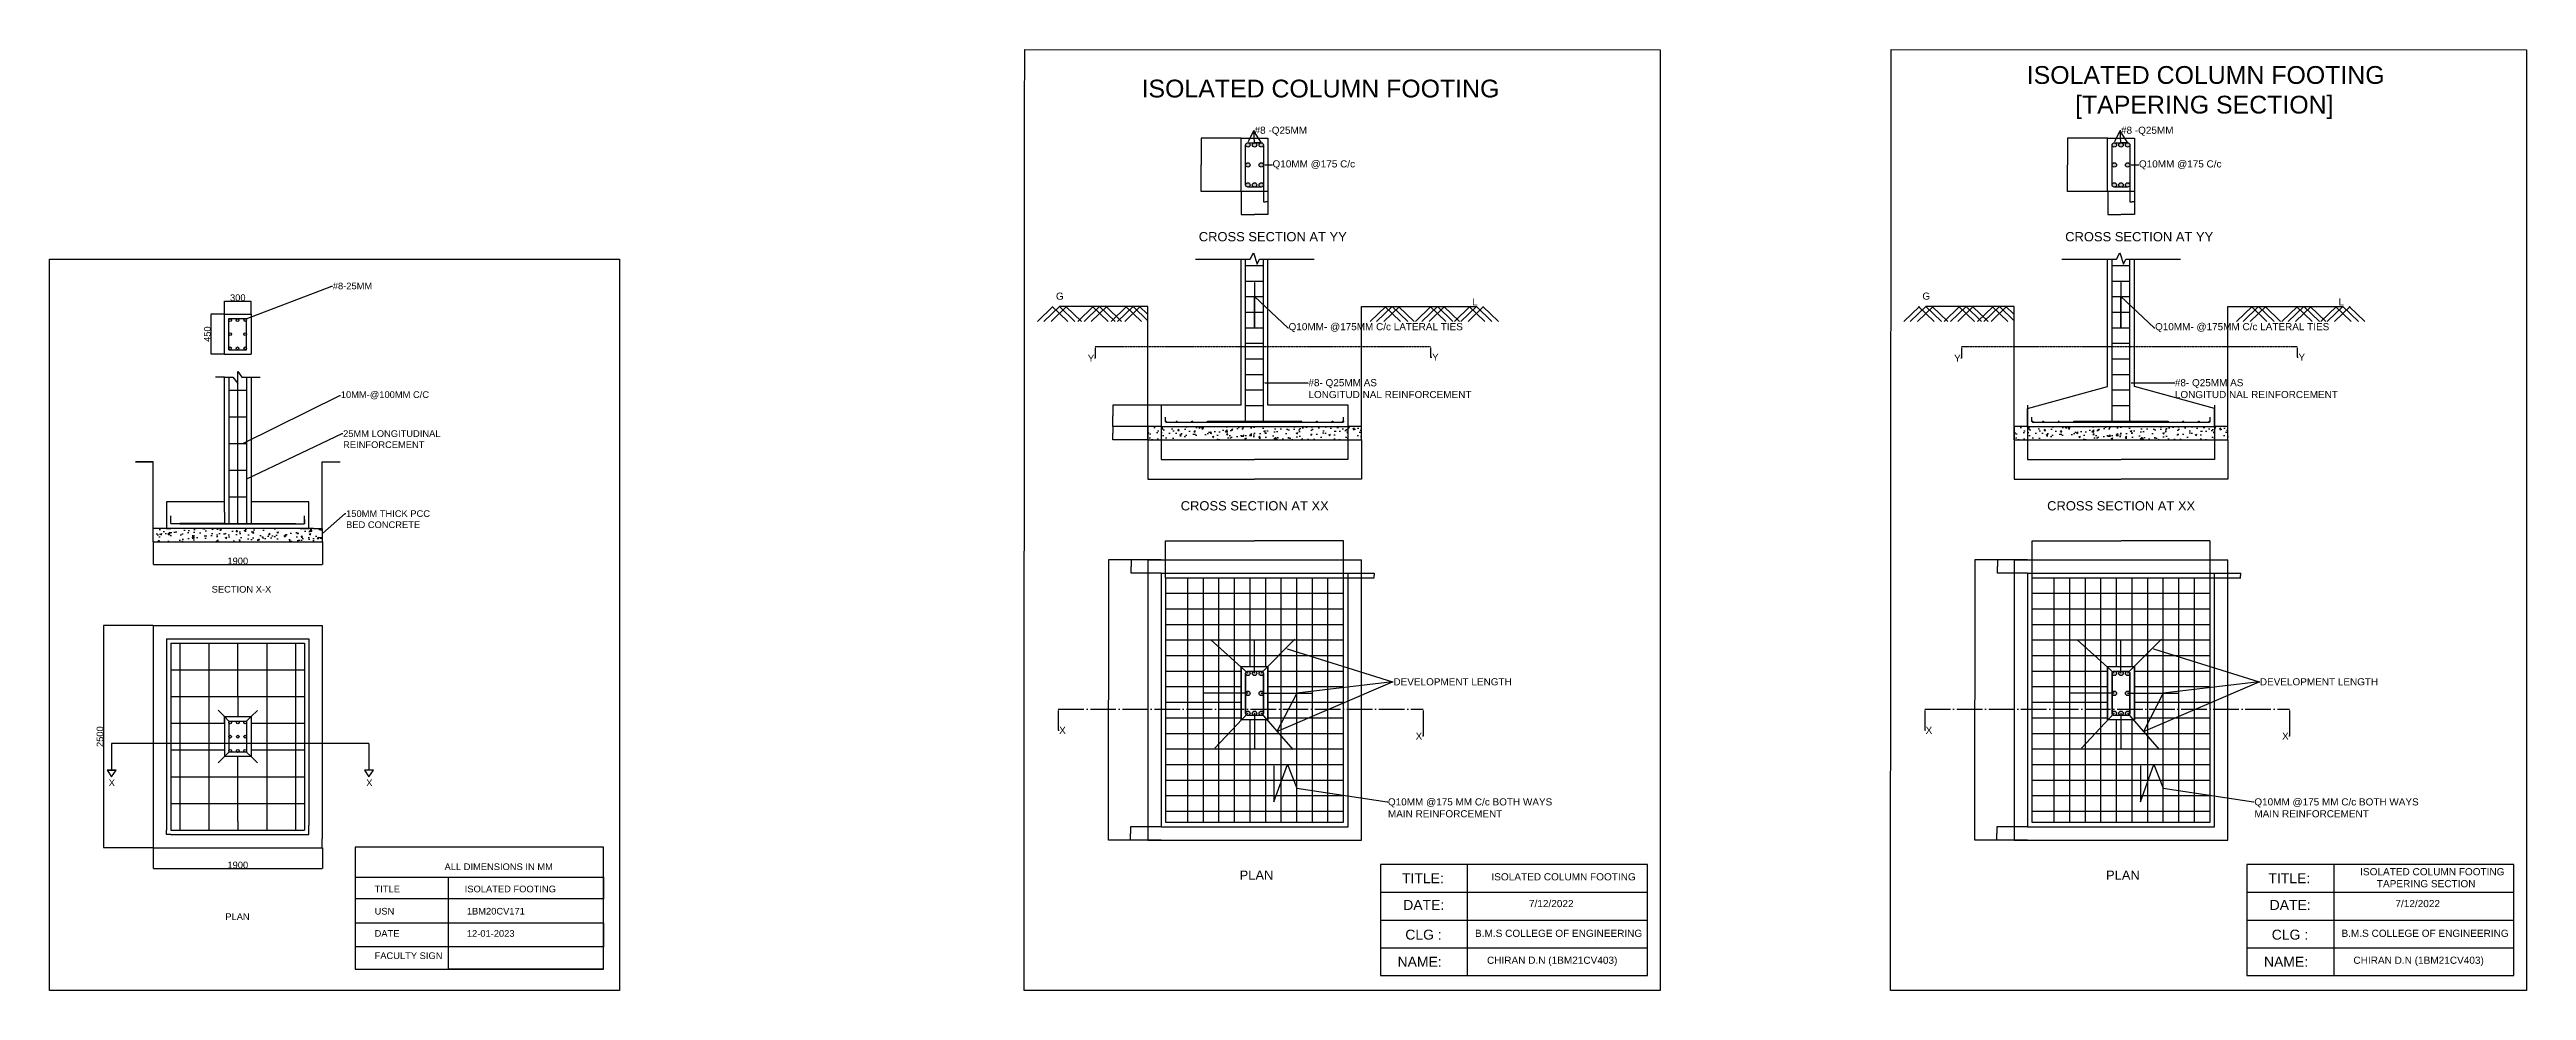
# Model space of a CAD drawing. Header units: millimetres. Extents: x -15359 to 171203, y -161916 to 32466.
# Drawn here: x 26964 to 54790, y 16053 to 26632 of the extents above; entities that cross this region are included whole.
import ezdxf
from ezdxf import colors
from ezdxf.entities.mleader import LeaderData, LeaderLine
from ezdxf.math import Vec2, Vec3

# ---------------------------------------------------------------- set-up
doc = ezdxf.new("R2010")
doc.units = ezdxf.units.MM
doc.header["$MEASUREMENT"] = 0
doc.linetypes.add('ACAD_ISO02W100', pattern=[15, 12, -3])
doc.linetypes.add('ACAD_ISO04W100', pattern=[30, 24, -3, 0, -3])
doc.styles.get("Standard").update_dxf_attribs({"font": 'Arial.ttf'})
doc.dimstyles.new('Annotative', dxfattribs={"dimscale": 0, "dimtxt": 0.18, "dimasz": 0.18, "dimexe": 0.18, "dimexo": 0.0625, "dimgap": 0.09, "dimtad": 0, "dimtih": 1, "dimtoh": 1, "dimdec": 4, "dimzin": 0, "dimdsep": 46, "dimtxsty": 'Standard', "dimcen": 0.09, "dimadec": 0, "dimazin": 0, "dimtfac": 1, "dimtdec": 4, "dimtofl": 0, "dimtmove": 0, "dimatfit": 3, "dimfxl": 0, "dimtolj": 1, "dimtzin": 0, "dimarcsym": 0})
doc.dimstyles.new('ISO-25', dxfattribs={"dimtxt": 2.5, "dimasz": 2.5, "dimexe": 1.25, "dimexo": 0.625, "dimtad": 1, "dimtxsty": 'Standard', "dimcen": 2.5, "dimadec": 0, "dimazin": 0, "dimtfac": 1, "dimtmove": 0, "dimatfit": 3, "dimfxl": 0, "dimarcsym": 0})
doc.dimstyles.get("Standard").update_dxf_attribs({"dimtxt": 0.18, "dimasz": 0.18, "dimexe": 0.18, "dimexo": 0.0625, "dimgap": 0.09, "dimtad": 0, "dimtih": 1, "dimtoh": 1, "dimzin": 0, "dimdsep": 46, "dimtxsty": 'Standard', "dimcen": 0.09, "dimadec": 0, "dimazin": 0, "dimtfac": 1, "dimtofl": 0, "dimtmove": 0, "dimatfit": 3, "dimfxl": 0, "dimtolj": 1, "dimtzin": 0, "dimarcsym": 0})
pattern_1 = [(50, (48818.5, 15631.42), (182.1847, -15.939), [19.05, -209.55]), (355, (48818.5, 15631.42), (-35.2434, 191.057), [15.24, -167.6406]), (100.4514, (48833.68, 15630.09), (146.9412, 175.1178), [16.19, -178.0902]), (46.1842, (48818.5, 15682.22), (271.079, -42.042), [28.575, -314.325]), (96.6356, (48841.1, 15678.7), (237.404, 247.426), [24.285, -267.136]), (351.184, (48818.5, 15682.22), (237.404, 247.426), [22.86, -251.46]), (21, (48843.9, 15669.52), (151.6144, -102.2652), [19.05, -209.55]), (326, (48843.9, 15669.52), (61.802, 184.188), [15.24, -167.64]), (71.4514, (48856.53, 15661), (213.4164, 81.9228), [16.19, -178.09]), (37.5, (48818.5, 15631.415), (3.0886, 84.55504), [0, -165.608, 0, -170.18, 0, -168.275]), (7.5, (48818.5, 15631.415), (66.8197, 100.1806), [0, -97.028, 0, -161.798, 0, -64.135]), (327.5, (48761.86, 15631.415), (135.5906, -5.72874), [0, -63.5, 0, -198.12, 0, -262.89]), (317.5, (48736.46, 15631.42), (148.1292, 25.4265), [0, -82.55, 0, -131.572, 0, -186.69])]

msp = doc.modelspace()

# ---------------------------------------------------------------- texts
at = {"ltscale": 12, "attachment_point": 1}
for s, width, gutter_width, insert, char_height in [('   ISOLATED COLUMN FOOTING      \\P          [TAPERING SECTION]', 6539.9222236, 400, (48943.08018, 26445.67852), 200), ('ISOLATED COLUMN FOOTING', 4390.0269576, 400, (39231.89187, 26293.22238), 200), ('CROSS SECTION AT YY', 2495.9408512, 520, (39874.68761, 24579.61676), 104), ('CROSS SECTION AT YY', 2495.9408512, 520, (49608.02223, 24579.61676), 104), ('G', 228.6070722, 400, (38270.12036, 23899.4138), 80), ('L', 228.6070722, 400, (42944.21826, 23834.92836), 80), ('G', 228.6070722, 400, (48003.45498, 23899.4138), 80), ('L', 228.6070722, 400, (52677.55289, 23834.92836), 80), ('CROSS SECTION AT XX', 2495.9408512, 520, (39671.86344, 21554.27113), 104), ('CROSS SECTION AT XX', 2495.9408512, 520, (49405.19807, 21554.27113), 104), ('PLAN ', 2495.9408512, 520, (40333.13982, 17401.75937), 104), ('TITLE:', 897.787723, 560, (42157.89102, 17371.84321), 112), ('ISOLATED COLUMN FOOTING', 1881.1659778, 403.2, (43162.51412, 17371.84321), 80.64), ('PLAN ', 2495.9408512, 520, (50066.47445, 17401.75937), 104), ('TITLE:', 897.787723, 560, (51891.22565, 17371.84321), 112), ('ISOLATED COLUMN FOOTING\\P      TAPERING SECTION', 1881.1659778, 403.2, (52921.55734, 17429.01145), 80.64), ('DATE:', 897.787723, 560, (42171.70227, 17070.86974), 112), ('7/12/2022', 1881.1659778, 403.2, (43583.89366, 17070.86974), 80.64), ('DATE:', 897.787723, 560, (51905.0369, 17070.86974), 112), ('7/12/2022', 1881.1659778, 403.2, (53317.22829, 17070.86974), 80.64), ('   CLG :', 897.787723, 560, (42064.47228, 16737.16178), 112), ('B.M.S COLLEGE OF ENGINEERING', 1881.1659778, 403.2, (42978.38185, 16736.5936), 80.64), ('   CLG :', 897.787723, 560, (51797.8069, 16737.16178), 112), ('B.M.S COLLEGE OF ENGINEERING', 1881.1659778, 403.2, (52711.71648, 16736.5936), 80.64), (' NAME:', 897.787723, 560, (42064.47228, 16432.36769), 112), ('CHIRAN D.N (1BM21CV403)', 1881.1659778, 403.2, (43112.60995, 16433.9289), 80.64), (' NAME:', 897.787723, 560, (51797.8069, 16432.36769), 112), ('CHIRAN D.N (1BM21CV403)', 1881.1659778, 403.2, (52845.94458, 16433.9289), 80.64)]:
    msp.add_mtext_dynamic_manual_height_columns(s, width=width, gutter_width=gutter_width, heights=[0], dxfattribs=dict(at, insert=insert, char_height=char_height))
at = {"char_height": 75, "attachment_point": 1}
for s, width, insert in [('SECTION X-X', 1486.4668037, (28785.5799, 20601.69212)), ('X', 143.1173081, (27628.79716, 18426.4021)), ('X', 143.1173081, (30522.02179, 18426.4021)), ('                           ALL DIMENSIONS IN MM\\P\\PTITLE                         ISOLATED FOOTING\\P\\PUSN                            1BM20CV171\\P\\PDATE                          12-01-2023\\P\\PFACULTY SIGN', 4629.8983593, (30615.89959, 17482.18158)), ('PLAN', 1064.3262871, (28939.06015, 16920.25708))]:
    msp.add_mtext_dynamic_manual_height_columns(s, width=width, gutter_width=12.5, heights=[0], dxfattribs=dict(at, insert=insert))

# ---------------------------------------------------------------- blocks, each defined once
blk = doc.blocks.new('*D137')
at = {"color": 0, "lineweight": -2}
for p, q in [((28129, 21097), (28129, 20842)), ((30029, 21097), (30029, 20842)), ((28131, 20843), (30026, 20843))]:
    blk.add_line(p, q, dxfattribs=at)
at = {"color": 0}
for points in [[(28131, 20844), (28131, 20843), (28129, 20843)], [(30026, 20844), (30026, 20843), (30029, 20843)]]:
    blk.add_solid(points, dxfattribs=at)
at = {"layer": 'Defpoints', "color": 0}
for p in [(28129, 21098), (30029, 21098), (30029, 20843)]:
    blk.add_point(p, dxfattribs=at)
at = {"color": 0, "insert": (29079, 20882), "char_height": 75, "attachment_point": 5}
blk.add_mtext('1900', dxfattribs=at)
blk = doc.blocks.new('*D138')
at = {"color": 0, "lineweight": -2}
for p, q in [((28928, 23657), (28775, 23657)), ((28776, 23654), (28776, 23209)), ((28928, 23207), (28775, 23207))]:
    blk.add_line(p, q, dxfattribs=at)
at = {"color": 0}
for points in [[(28776, 23654), (28777, 23654), (28776, 23657)], [(28776, 23209), (28777, 23209), (28776, 23207)]]:
    blk.add_solid(points, dxfattribs=at)
at = {"layer": 'Defpoints', "color": 0}
for p in [(28929, 23657), (28776, 23207), (28929, 23207)]:
    blk.add_point(p, dxfattribs=at)
at = {"color": 0, "insert": (28737, 23432), "char_height": 75, "attachment_point": 5, "rotation": 90}
blk.add_mtext('450', dxfattribs=at)
blk = doc.blocks.new('*D139')
at = {"color": 0, "lineweight": -2}
for p, q in [((28929, 23657), (28929, 23803)), ((28931, 23802), (29226, 23802)), ((29229, 23657), (29229, 23803))]:
    blk.add_line(p, q, dxfattribs=at)
at = {"color": 0}
for points in [[(28931, 23802), (28931, 23801), (28929, 23802)], [(29226, 23802), (29226, 23801), (29229, 23802)]]:
    blk.add_solid(points, dxfattribs=at)
at = {"layer": 'Defpoints', "color": 0}
for p in [(28929, 23657), (29229, 23802), (29229, 23657)]:
    blk.add_point(p, dxfattribs=at)
at = {"color": 0, "insert": (29079, 23841), "char_height": 75, "attachment_point": 5}
blk.add_mtext('300', dxfattribs=at)
blk = doc.blocks.new('*D140')
at = {"color": 0, "lineweight": -2}
for p, q in [((28128, 20157), (27569, 20157)), ((27570, 20155), (27570, 17660)), ((28128, 17657), (27569, 17657))]:
    blk.add_line(p, q, dxfattribs=at)
at = {"color": 0}
for points in [[(27569, 20155), (27570, 20155), (27570, 20157)], [(27569, 17660), (27570, 17660), (27570, 17657)]]:
    blk.add_solid(points, dxfattribs=at)
at = {"layer": 'Defpoints', "color": 0}
for p in [(28129, 20157), (27570, 17657), (28129, 17657)]:
    blk.add_point(p, dxfattribs=at)
at = {"color": 0, "insert": (27531, 18907), "char_height": 75, "attachment_point": 5, "rotation": 90}
blk.add_mtext('2500', dxfattribs=at)
blk = doc.blocks.new('*D141')
at = {"color": 0, "lineweight": -2}
for p, q in [((28129, 17656), (28129, 17424)), ((30029, 17656), (30029, 17424)), ((28131, 17425), (30026, 17425))]:
    blk.add_line(p, q, dxfattribs=at)
at = {"color": 0}
for points in [[(28131, 17425), (28131, 17424), (28129, 17425)], [(30026, 17425), (30026, 17424), (30029, 17425)]]:
    blk.add_solid(points, dxfattribs=at)
at = {"layer": 'Defpoints', "color": 0}
for p in [(28129, 17657), (30029, 17657), (30029, 17425)]:
    blk.add_point(p, dxfattribs=at)
at = {"color": 0, "insert": (29079, 17464), "char_height": 75, "attachment_point": 5}
blk.add_mtext('1900', dxfattribs=at)
blk = doc.blocks.new('*D142')
at = {"color": 0, "lineweight": -2}
for p, q in [((40351, 25634), (39901, 25634)), ((39901, 25634), (39901, 25335)), ((39901, 25035), (39901, 25334)), ((40351, 25034), (39901, 25034))]:
    blk.add_line(p, q, dxfattribs=at)
at = {"color": 0}
for points in [[(39901, 25634), (39901, 25634), (39901, 25634)], [(39901, 25035), (39901, 25035), (39901, 25034)]]:
    blk.add_solid(points, dxfattribs=at)
at = {"layer": 'Defpoints', "color": 0}
for p in [(40351, 25634), (39901, 25034), (40351, 25034)]:
    blk.add_point(p, dxfattribs=at)
at = {"color": 0, "insert": (39901, 25334), "char_height": 0.18, "attachment_point": 5}
blk.add_mtext('\\A1;600.00', dxfattribs=at)
blk = doc.blocks.new('*D143')
at = {"color": 0, "lineweight": -2}
for p, q in [((40351, 25034), (40351, 24778)), ((40351, 24778), (40501, 24778)), ((40651, 24778), (40502, 24778)), ((40651, 25034), (40651, 24778))]:
    blk.add_line(p, q, dxfattribs=at)
at = {"color": 0}
for points in [[(40351, 24778), (40351, 24778), (40351, 24778)], [(40651, 24778), (40651, 24778), (40651, 24778)]]:
    blk.add_solid(points, dxfattribs=at)
at = {"layer": 'Defpoints', "color": 0}
for p in [(40351, 25034), (40651, 25034), (40651, 24778)]:
    blk.add_point(p, dxfattribs=at)
at = {"color": 0, "insert": (40501, 24778), "char_height": 0.18, "attachment_point": 5}
blk.add_mtext('\\A1;300.00', dxfattribs=at)
blk = doc.blocks.new('*D144')
at = {"color": 0, "lineweight": -2}
for p, q in [((40601, 25334), (40601, 24921)), ((40651, 25334), (40651, 24921)), ((40601, 24921), (40626, 24921)), ((40651, 24921), (40627, 24921))]:
    blk.add_line(p, q, dxfattribs=at)
at = {"color": 0}
for points in [[(40601, 24921), (40601, 24921), (40601, 24921)], [(40651, 24921), (40651, 24921), (40651, 24921)]]:
    blk.add_solid(points, dxfattribs=at)
at = {"layer": 'Defpoints', "color": 0}
for p in [(40601, 25334), (40651, 25334), (40651, 24921)]:
    blk.add_point(p, dxfattribs=at)
at = {"color": 0, "insert": (40626, 24921), "char_height": 0.18, "attachment_point": 5}
blk.add_mtext('\\A1;50.00', dxfattribs=at)
blk = doc.blocks.new('*D145')
at = {"color": 0, "lineweight": -2}
for p, q in [((39451, 22634), (38909, 22634)), ((38909, 22634), (38909, 22515)), ((38909, 22395), (38909, 22514)), ((39451, 22394), (38909, 22394))]:
    blk.add_line(p, q, dxfattribs=at)
at = {"color": 0}
for points in [[(38909, 22634), (38909, 22634), (38909, 22634)], [(38909, 22395), (38909, 22395), (38909, 22394)]]:
    blk.add_solid(points, dxfattribs=at)
at = {"layer": 'Defpoints', "color": 0}
for p in [(38909, 22634), (39451, 22634), (39451, 22394)]:
    blk.add_point(p, dxfattribs=at)
at = {"color": 0, "insert": (38909, 22514), "char_height": 0.18, "attachment_point": 5}
blk.add_mtext('\\A1;240.00', dxfattribs=at)
blk = doc.blocks.new('*D146')
at = {"color": 0, "lineweight": -2}
for p, q in [((39301, 22394), (38909, 22394)), ((38909, 22394), (38909, 22320)), ((38909, 22245), (38909, 22319)), ((39301, 22244), (38909, 22244))]:
    blk.add_line(p, q, dxfattribs=at)
at = {"color": 0}
for points in [[(38909, 22394), (38909, 22394), (38909, 22394)], [(38909, 22245), (38909, 22245), (38909, 22244)]]:
    blk.add_solid(points, dxfattribs=at)
at = {"layer": 'Defpoints', "color": 0}
for p in [(39301, 22394), (38909, 22244), (39301, 22244)]:
    blk.add_point(p, dxfattribs=at)
at = {"color": 0, "insert": (38909, 22319), "char_height": 0.18, "attachment_point": 5}
blk.add_mtext('\\A1;150.00', dxfattribs=at)
blk = doc.blocks.new('*D147')
at = {"color": 0, "lineweight": -2}
for p, q in [((39451, 22634), (39451, 22021)), ((41551, 22634), (41551, 22021)), ((39451, 22022), (40501, 22022)), ((41551, 22022), (40502, 22022))]:
    blk.add_line(p, q, dxfattribs=at)
at = {"color": 0}
for points in [[(39451, 22022), (39451, 22022), (39451, 22022)], [(41551, 22022), (41551, 22022), (41551, 22022)]]:
    blk.add_solid(points, dxfattribs=at)
at = {"layer": 'Defpoints', "color": 0}
for p in [(39451, 22634), (41551, 22634), (41551, 22022)]:
    blk.add_point(p, dxfattribs=at)
at = {"color": 0, "insert": (40501, 22022), "char_height": 0.18, "attachment_point": 5}
blk.add_mtext('\\A1;2100.00', dxfattribs=at)
blk = doc.blocks.new('*D148')
at = {"color": 0, "lineweight": -2}
for p, q in [((39301, 22244), (39301, 21800)), ((41701, 22244), (41701, 21800)), ((39301, 21801), (40501, 21801)), ((41701, 21801), (40502, 21801))]:
    blk.add_line(p, q, dxfattribs=at)
at = {"color": 0}
for points in [[(39301, 21801), (39301, 21801), (39301, 21801)], [(41701, 21801), (41701, 21801), (41701, 21801)]]:
    blk.add_solid(points, dxfattribs=at)
at = {"layer": 'Defpoints', "color": 0}
for p in [(39301, 22244), (41701, 22244), (41701, 21801)]:
    blk.add_point(p, dxfattribs=at)
at = {"color": 0, "insert": (40501, 21801), "char_height": 0.18, "attachment_point": 5}
blk.add_mtext('\\A1;2400.00', dxfattribs=at)
blk = doc.blocks.new('*D149')
at = {"color": 0, "lineweight": -2, "ltscale": 12}
for p, q in [((39301, 20894), (38861, 20894)), ((38861, 20894), (38861, 19320)), ((38861, 17745), (38861, 19319)), ((39301, 17744), (38861, 17744))]:
    blk.add_line(p, q, dxfattribs=at)
at = {"color": 0, "ltscale": 12}
for points in [[(38861, 20894), (38861, 20894), (38861, 20894)], [(38861, 17745), (38861, 17745), (38861, 17744)]]:
    blk.add_solid(points, dxfattribs=at)
at = {"layer": 'Defpoints', "color": 0, "ltscale": 12}
for p in [(39301, 20894), (38861, 17744), (39301, 17744)]:
    blk.add_point(p, dxfattribs=at)
at = {"color": 0, "ltscale": 12, "insert": (38861, 19319), "char_height": 0.18, "attachment_point": 5}
blk.add_mtext('\\A1;3150.0000', dxfattribs=at)
blk = doc.blocks.new('*D150')
at = {"color": 0, "lineweight": -2, "ltscale": 12}
for p, q in [((39451, 20894), (39115, 20894)), ((39115, 20894), (39115, 20820)), ((39115, 20745), (39115, 20819)), ((39451, 20744), (39115, 20744))]:
    blk.add_line(p, q, dxfattribs=at)
at = {"color": 0, "ltscale": 12}
for points in [[(39115, 20894), (39115, 20894), (39115, 20894)], [(39115, 20745), (39115, 20745), (39115, 20744)]]:
    blk.add_solid(points, dxfattribs=at)
at = {"layer": 'Defpoints', "color": 0, "ltscale": 12}
for p in [(39115, 20894), (39451, 20894), (39451, 20744)]:
    blk.add_point(p, dxfattribs=at)
at = {"color": 0, "ltscale": 12, "insert": (39115, 20819), "char_height": 0.18, "attachment_point": 5}
blk.add_mtext('\\A1;150.00', dxfattribs=at)
blk = doc.blocks.new('*D151')
at = {"color": 0, "lineweight": -2, "ltscale": 12}
for p, q in [((39451, 17894), (39106, 17894)), ((39106, 17894), (39106, 17820)), ((39106, 17745), (39106, 17819)), ((39451, 17744), (39106, 17744))]:
    blk.add_line(p, q, dxfattribs=at)
at = {"color": 0, "ltscale": 12}
for points in [[(39106, 17894), (39106, 17894), (39106, 17894)], [(39106, 17745), (39106, 17745), (39106, 17744)]]:
    blk.add_solid(points, dxfattribs=at)
at = {"layer": 'Defpoints', "color": 0, "ltscale": 12}
for p in [(39451, 17894), (39106, 17744), (39451, 17744)]:
    blk.add_point(p, dxfattribs=at)
at = {"color": 0, "ltscale": 12, "insert": (39106, 17819), "char_height": 0.18, "attachment_point": 5}
blk.add_mtext('\\A1;150.00', dxfattribs=at)
blk = doc.blocks.new('*D152')
at = {"color": 0, "lineweight": -2, "ltscale": 12}
for p, q in [((39501, 20694), (39501, 21110)), ((39501, 21110), (40501, 21110)), ((41501, 21110), (40502, 21110)), ((41501, 20694), (41501, 21110))]:
    blk.add_line(p, q, dxfattribs=at)
at = {"color": 0, "ltscale": 12}
for points in [[(39501, 21110), (39501, 21110), (39501, 21110)], [(41501, 21110), (41501, 21110), (41501, 21110)]]:
    blk.add_solid(points, dxfattribs=at)
at = {"layer": 'Defpoints', "color": 0, "ltscale": 12}
for p in [(41501, 21110), (39501, 20694), (41501, 20694)]:
    blk.add_point(p, dxfattribs=at)
at = {"color": 0, "ltscale": 12, "insert": (40501, 21110), "char_height": 0.18, "attachment_point": 5}
blk.add_mtext('\\A1;2000.00', dxfattribs=at)
blk = doc.blocks.new('*D153')
at = {"color": 0, "lineweight": -2, "ltscale": 12}
for p, q in [((41501, 20744), (41846, 20744)), ((41501, 20694), (41846, 20694)), ((41846, 20744), (41846, 20720)), ((41846, 20695), (41846, 20719))]:
    blk.add_line(p, q, dxfattribs=at)
at = {"color": 0, "ltscale": 12}
for points in [[(41846, 20744), (41846, 20744), (41846, 20744)], [(41846, 20695), (41846, 20695), (41846, 20694)]]:
    blk.add_solid(points, dxfattribs=at)
at = {"layer": 'Defpoints', "color": 0, "ltscale": 12}
for p in [(41501, 20744), (41501, 20694), (41846, 20744)]:
    blk.add_point(p, dxfattribs=at)
at = {"color": 0, "ltscale": 12, "insert": (41846, 20719), "char_height": 0.18, "attachment_point": 5}
blk.add_mtext('\\A1;50.00', dxfattribs=at)
blk = doc.blocks.new('*D156')
at = {"color": 0, "lineweight": -2}
for p, q in [((50085, 25634), (49634, 25634)), ((49634, 25634), (49634, 25335)), ((49634, 25035), (49634, 25334)), ((50085, 25034), (49634, 25034))]:
    blk.add_line(p, q, dxfattribs=at)
at = {"color": 0}
for points in [[(49634, 25634), (49635, 25634), (49634, 25634)], [(49634, 25035), (49635, 25035), (49634, 25034)]]:
    blk.add_solid(points, dxfattribs=at)
at = {"layer": 'Defpoints', "color": 0}
for p in [(50085, 25634), (49634, 25034), (50085, 25034)]:
    blk.add_point(p, dxfattribs=at)
at = {"color": 0, "insert": (49634, 25334), "char_height": 0.18, "attachment_point": 5}
blk.add_mtext('\\A1;600.00', dxfattribs=at)
blk = doc.blocks.new('*D157')
at = {"color": 0, "lineweight": -2}
for p, q in [((50085, 25034), (50085, 24778)), ((50085, 24778), (50234, 24778)), ((50384, 24778), (50235, 24778)), ((50385, 25034), (50385, 24778))]:
    blk.add_line(p, q, dxfattribs=at)
at = {"color": 0}
for points in [[(50085, 24778), (50085, 24778), (50085, 24778)], [(50384, 24778), (50384, 24778), (50385, 24778)]]:
    blk.add_solid(points, dxfattribs=at)
at = {"layer": 'Defpoints', "color": 0}
for p in [(50085, 25034), (50385, 25034), (50385, 24778)]:
    blk.add_point(p, dxfattribs=at)
at = {"color": 0, "insert": (50235, 24778), "char_height": 0.18, "attachment_point": 5}
blk.add_mtext('\\A1;300.00', dxfattribs=at)
blk = doc.blocks.new('*D158')
at = {"color": 0, "lineweight": -2}
for p, q in [((50335, 25334), (50335, 24921)), ((50385, 25334), (50385, 24921)), ((50335, 24921), (50359, 24921)), ((50384, 24921), (50360, 24921))]:
    blk.add_line(p, q, dxfattribs=at)
at = {"color": 0}
for points in [[(50335, 24921), (50335, 24921), (50335, 24921)], [(50384, 24921), (50384, 24921), (50385, 24921)]]:
    blk.add_solid(points, dxfattribs=at)
at = {"layer": 'Defpoints', "color": 0}
for p in [(50335, 25334), (50385, 25334), (50385, 24921)]:
    blk.add_point(p, dxfattribs=at)
at = {"color": 0, "insert": (50360, 24921), "char_height": 0.18, "attachment_point": 5}
blk.add_mtext('\\A1;50.00', dxfattribs=at)
blk = doc.blocks.new('*D126')
at = {"color": 0, "lineweight": -2}
for p, q in [((49185, 22634), (49185, 22021)), ((51285, 22634), (51285, 22021)), ((49185, 22022), (50234, 22022)), ((51284, 22022), (50235, 22022))]:
    blk.add_line(p, q, dxfattribs=at)
at = {"color": 0}
for points in [[(49185, 22022), (49185, 22022), (49185, 22022)], [(51284, 22022), (51284, 22022), (51285, 22022)]]:
    blk.add_solid(points, dxfattribs=at)
at = {"layer": 'Defpoints', "color": 0}
for p in [(49185, 22634), (51285, 22634), (51285, 22022)]:
    blk.add_point(p, dxfattribs=at)
at = {"color": 0, "insert": (50235, 22022), "char_height": 0.18, "attachment_point": 5}
blk.add_mtext('\\A1;2100.00', dxfattribs=at)
blk = doc.blocks.new('*D159')
at = {"color": 0, "lineweight": -2}
for p, q in [((49035, 22244), (49035, 21800)), ((51435, 22244), (51435, 21800)), ((49035, 21801), (50234, 21801)), ((51434, 21801), (50235, 21801))]:
    blk.add_line(p, q, dxfattribs=at)
at = {"color": 0}
for points in [[(49035, 21801), (49035, 21801), (49035, 21801)], [(51434, 21801), (51434, 21801), (51435, 21801)]]:
    blk.add_solid(points, dxfattribs=at)
at = {"layer": 'Defpoints', "color": 0}
for p in [(49035, 22244), (51435, 22244), (51435, 21801)]:
    blk.add_point(p, dxfattribs=at)
at = {"color": 0, "insert": (50235, 21801), "char_height": 0.18, "attachment_point": 5}
blk.add_mtext('\\A1;2400.00', dxfattribs=at)
blk = doc.blocks.new('*D160')
at = {"color": 0, "lineweight": -2, "ltscale": 12}
for p, q in [((49035, 20894), (48594, 20894)), ((48594, 20894), (48594, 19320)), ((48594, 17745), (48594, 19319)), ((49035, 17744), (48594, 17744))]:
    blk.add_line(p, q, dxfattribs=at)
at = {"color": 0, "ltscale": 12}
for points in [[(48594, 20894), (48594, 20894), (48594, 20894)], [(48594, 17745), (48594, 17745), (48594, 17744)]]:
    blk.add_solid(points, dxfattribs=at)
at = {"layer": 'Defpoints', "color": 0, "ltscale": 12}
for p in [(49035, 20894), (48594, 17744), (49035, 17744)]:
    blk.add_point(p, dxfattribs=at)
at = {"color": 0, "ltscale": 12, "insert": (48594, 19319), "char_height": 0.18, "attachment_point": 5}
blk.add_mtext('\\A1;3150.00', dxfattribs=at)
blk = doc.blocks.new('*D161')
at = {"color": 0, "lineweight": -2, "ltscale": 12}
for p, q in [((49185, 20894), (48849, 20894)), ((48849, 20894), (48849, 20820)), ((48849, 20745), (48849, 20819)), ((49185, 20744), (48849, 20744))]:
    blk.add_line(p, q, dxfattribs=at)
at = {"color": 0, "ltscale": 12}
for points in [[(48849, 20894), (48849, 20894), (48849, 20894)], [(48849, 20745), (48849, 20745), (48849, 20744)]]:
    blk.add_solid(points, dxfattribs=at)
at = {"layer": 'Defpoints', "color": 0, "ltscale": 12}
for p in [(48849, 20894), (49185, 20894), (49185, 20744)]:
    blk.add_point(p, dxfattribs=at)
at = {"color": 0, "ltscale": 12, "insert": (48849, 20819), "char_height": 0.18, "attachment_point": 5}
blk.add_mtext('\\A1;150.00', dxfattribs=at)
blk = doc.blocks.new('*D162')
at = {"color": 0, "lineweight": -2, "ltscale": 12}
for p, q in [((49185, 17894), (48839, 17894)), ((48839, 17894), (48839, 17820)), ((48839, 17745), (48839, 17819)), ((49185, 17744), (48839, 17744))]:
    blk.add_line(p, q, dxfattribs=at)
at = {"color": 0, "ltscale": 12}
for points in [[(48839, 17894), (48839, 17894), (48839, 17894)], [(48839, 17745), (48839, 17745), (48839, 17744)]]:
    blk.add_solid(points, dxfattribs=at)
at = {"layer": 'Defpoints', "color": 0, "ltscale": 12}
for p in [(49185, 17894), (48839, 17744), (49185, 17744)]:
    blk.add_point(p, dxfattribs=at)
at = {"color": 0, "ltscale": 12, "insert": (48839, 17819), "char_height": 0.18, "attachment_point": 5}
blk.add_mtext('\\A1;150.00', dxfattribs=at)
blk = doc.blocks.new('*D154')
at = {"color": 0, "lineweight": -2, "ltscale": 12}
for p, q in [((49235, 20694), (49235, 21110)), ((49235, 21110), (50234, 21110)), ((51234, 21110), (50235, 21110)), ((51235, 20694), (51235, 21110))]:
    blk.add_line(p, q, dxfattribs=at)
at = {"color": 0, "ltscale": 12}
for points in [[(49235, 21110), (49235, 21110), (49235, 21110)], [(51234, 21110), (51234, 21110), (51235, 21110)]]:
    blk.add_solid(points, dxfattribs=at)
at = {"layer": 'Defpoints', "color": 0, "ltscale": 12}
for p in [(51235, 21110), (49235, 20694), (51235, 20694)]:
    blk.add_point(p, dxfattribs=at)
at = {"color": 0, "ltscale": 12, "insert": (50235, 21110), "char_height": 0.18, "attachment_point": 5}
blk.add_mtext('\\A1;2000.00', dxfattribs=at)
blk = doc.blocks.new('*D155')
at = {"color": 0, "lineweight": -2, "ltscale": 12}
for p, q in [((51235, 20744), (51580, 20744)), ((51235, 20694), (51580, 20694)), ((51579, 20744), (51579, 20720)), ((51579, 20695), (51579, 20719))]:
    blk.add_line(p, q, dxfattribs=at)
at = {"color": 0, "ltscale": 12}
for points in [[(51579, 20744), (51579, 20744), (51579, 20744)], [(51579, 20695), (51579, 20695), (51579, 20694)]]:
    blk.add_solid(points, dxfattribs=at)
at = {"layer": 'Defpoints', "color": 0, "ltscale": 12}
for p in [(51235, 20744), (51235, 20694), (51579, 20744)]:
    blk.add_point(p, dxfattribs=at)
at = {"color": 0, "ltscale": 12, "insert": (51579, 20719), "char_height": 0.18, "attachment_point": 5}
blk.add_mtext('\\A1;50.00', dxfattribs=at)

# ---------------------------------------------------------------- dimensions: what is measured, and where the dimension line sits
for base, p1, p2, picture, middle in [((39901.16151, 25034.39091), (40351.29579, 25634.39091), (40351.29579, 25034.39091), '*D142', (39901.16151, 25334.39091)), ((49634.49614, 25034.39091), (50084.63042, 25634.39091), (50084.63042, 25034.39091), '*D156', (49634.49614, 25334.39091)), ((38909.095, 22634.39091), (39451.29579, 22394.39091), (39451.29579, 22634.39091), '*D145', (38909.095, 22514.39091)), ((38909.095, 22244.39091), (39301.29579, 22394.39091), (39301.29579, 22244.39091), '*D146', (38909.095, 22319.39091))]:
    dim = msp.add_linear_dim(base=base, p1=p1, p2=p2, angle=90, dimstyle='Standard')
    dim.commit()
    dim.dimension.update_dxf_attribs({"geometry": picture, "text_midpoint": middle})
for base, p1, p2, picture, middle in [((40651.29579, 24920.88086), (40601.29579, 25334.39091), (40651.29579, 25334.39091), '*D144', (40626.29579, 24920.88086)), ((50384.63042, 24920.88086), (50334.63042, 25334.39091), (50384.63042, 25334.39091), '*D158', (50359.63042, 24920.88086)), ((40651.29579, 24777.91919), (40351.29579, 25034.39091), (40651.29579, 25034.39091), '*D143', (40501.29579, 24777.91919)), ((50384.63042, 24777.91919), (50084.63042, 25034.39091), (50384.63042, 25034.39091), '*D157', (50234.63042, 24777.91919)), ((41551.29579, 22021.66182), (39451.29579, 22634.39091), (41551.29579, 22634.39091), '*D147', (40501.29579, 22021.66182)), ((51284.63042, 22021.66182), (49184.63042, 22634.39091), (51284.63042, 22634.39091), '*D126', (50234.63042, 22021.66182)), ((41701.29579, 21800.64529), (39301.29579, 22244.39091), (41701.29579, 22244.39091), '*D148', (40501.29579, 21800.64529)), ((51434.63042, 21800.64529), (49034.63042, 22244.39091), (51434.63042, 22244.39091), '*D159', (50234.63042, 21800.64529))]:
    dim = msp.add_linear_dim(base=base, p1=p1, p2=p2, dimstyle='Standard')
    dim.commit()
    dim.dimension.update_dxf_attribs({"geometry": picture, "text_midpoint": middle})
for base, p1, p2, picture, middle in [((28776.13303, 23206.60831), (28928.66509, 23656.60831), (28928.66509, 23206.60831), '*D138', (28737.21506, 23431.60831)), ((27569.81097, 17657.11201), (28128.66509, 20157.11201), (28128.66509, 17657.11201), '*D140', (27530.89299, 18907.11201))]:
    dim = msp.add_linear_dim(base=base, p1=p1, p2=p2, angle=90, dimstyle='ISO-25', override={"dimtxt": 75})
    dim.commit()
    dim.dimension.update_dxf_attribs({"geometry": picture, "text_midpoint": middle})
for base, p1, p2, picture, middle in [((29228.66509, 23801.77864), (28928.66509, 23656.60831), (29228.66509, 23656.60831), '*D139', (29078.66509, 23840.72219)), ((30028.66509, 20843.25864), (28128.66509, 21097.86256), (30028.66509, 21097.86256), '*D137', (29078.66509, 20882.17662))]:
    dim = msp.add_linear_dim(base=base, p1=p1, p2=p2, dimstyle='ISO-25', override={"dimtxt": 75})
    dim.commit()
    dim.dimension.update_dxf_attribs({"geometry": picture, "text_midpoint": middle})
at = {"ltscale": 12}
for base, p1, p2, dimstyle, picture, middle in [((38861.08813, 17744.39091), (39301.29579, 20894.39091), (39301.29579, 17744.39091), 'Annotative', '*D149', (38861.08813, 19319.39091)), ((39115.39056, 20894.39091), (39451.29579, 20744.39091), (39451.29579, 20894.39091), 'Standard', '*D150', (39115.39056, 20819.39091)), ((48594.42275, 17744.39091), (49034.63042, 20894.39091), (49034.63042, 17744.39091), 'Standard', '*D160', (48594.42275, 19319.39091)), ((48848.72519, 20894.39091), (49184.63042, 20744.39091), (49184.63042, 20894.39091), 'Standard', '*D161', (48848.72519, 20819.39091)), ((41846.10521, 20744.39091), (41501.29579, 20694.39091), (41501.29579, 20744.39091), 'Standard', '*D153', (41846.10521, 20719.39091)), ((51579.43984, 20744.39091), (51234.63042, 20694.39091), (51234.63042, 20744.39091), 'Standard', '*D155', (51579.43984, 20719.39091)), ((39105.75784, 17744.39091), (39451.29579, 17894.39091), (39451.29579, 17744.39091), 'Standard', '*D151', (39105.75784, 17819.39091)), ((48839.09247, 17744.39091), (49184.63042, 17894.39091), (49184.63042, 17744.39091), 'Standard', '*D162', (48839.09247, 17819.39091))]:
    dim = msp.add_linear_dim(base=base, p1=p1, p2=p2, angle=90, dimstyle=dimstyle, dxfattribs=at)
    dim.commit()
    dim.dimension.update_dxf_attribs({"geometry": picture, "text_midpoint": middle})
for base, p1, p2, picture, middle in [((41501.29579, 21110.01439), (39501.29579, 20694.39091), (41501.29579, 20694.39091), '*D152', (40501.29579, 21110.01439)), ((51234.63042, 21110.01439), (49234.63042, 20694.39091), (51234.63042, 20694.39091), '*D154', (50234.63042, 21110.01439))]:
    dim = msp.add_linear_dim(base=base, p1=p1, p2=p2, dimstyle='Standard', dxfattribs=at)
    dim.commit()
    dim.dimension.update_dxf_attribs({"geometry": picture, "text_midpoint": middle})
dim = msp.add_linear_dim(base=(30028.66509, 17424.76522), p1=(28128.66509, 17657.11201), p2=(30028.66509, 17657.11201), dimstyle='ISO-25', override={"dimtxt": 75})
dim.commit()
dim.dimension.update_dxf_attribs({"geometry": '*D141', "text_midpoint": (29078.66509, 17424.76522), "dimtype": 160})

# ---------------------------------------------------------------- hatches: boundary and pattern name
h = msp.add_hatch(color=256)
h.dxf.hatch_style = 1
h.paths.add_polyline_path([(40451.29579, 25559.39091, 1), (40401.29579, 25559.39091, 1)])
h.paths.add_polyline_path([(40526.29579, 25559.39091, 1), (40476.29579, 25559.39091, 1)])
h.paths.add_polyline_path([(40601.29579, 25559.39091, 1), (40551.29579, 25559.39091, 1)])
h.paths.add_polyline_path([(40601.29579, 25334.39091, 1), (40551.29579, 25334.39091, 1)])
h.paths.add_polyline_path([(40401.29579, 25334.39091, 1), (40451.29579, 25334.39091, 1)])
h.paths.add_polyline_path([(40401.29579, 25109.39091, 1), (40451.29579, 25109.39091, 1)])
h.paths.add_polyline_path([(40476.29579, 25109.39091, 1), (40526.29579, 25109.39091, 1)])
h.paths.add_polyline_path([(40601.29579, 25109.39091, 1), (40551.29579, 25109.39091, 1)])
h = msp.add_hatch(color=256)
h.dxf.hatch_style = 1
h.paths.add_polyline_path([(50134.63042, 25559.39091, 1), (50184.63042, 25559.39091, 1)])
h.paths.add_polyline_path([(50259.63042, 25559.39091, 1), (50209.63042, 25559.39091, 1)])
h.paths.add_polyline_path([(50334.63042, 25559.39091, 1), (50284.63042, 25559.39091, 1)])
h.paths.add_polyline_path([(50334.63042, 25334.39091, 1), (50284.63042, 25334.39091, 1)])
h.paths.add_polyline_path([(50184.63042, 25334.39091, 1), (50134.63042, 25334.39091, 1)])
h.paths.add_polyline_path([(50134.63042, 25109.39091, 1), (50184.63042, 25109.39091, 1)])
h.paths.add_polyline_path([(50259.63042, 25109.39091, 1), (50209.63042, 25109.39091, 1)])
h.paths.add_polyline_path([(50334.63042, 25109.39091, 1), (50284.63042, 25109.39091, 1)])
h = msp.add_hatch(color=256)
h.dxf.hatch_style = 1
h.paths.add_polyline_path([(50184.63042, 25559.39091, 1), (50134.63042, 25559.39091, 1)])
h.paths.add_polyline_path([(50259.63042, 25559.39091, 1), (50209.63042, 25559.39091, 1)])
h.paths.add_polyline_path([(50334.63042, 25559.39091, 1), (50284.63042, 25559.39091, 1)])
h.paths.add_polyline_path([(50334.63042, 25334.39091, 1), (50284.63042, 25334.39091, 1)])
h.paths.add_polyline_path([(50134.63042, 25334.39091, 1), (50184.63042, 25334.39091, 1)])
h.paths.add_polyline_path([(50134.63042, 25109.39091, 1), (50184.63042, 25109.39091, 1)])
h.paths.add_polyline_path([(50209.63042, 25109.39091, 1), (50259.63042, 25109.39091, 1)])
h.paths.add_polyline_path([(50334.63042, 25109.39091, 1), (50284.63042, 25109.39091, 1)])
h = msp.add_hatch()
h.set_pattern_fill('AR-CONC', color=256)
h.set_pattern_definition([(50, (39085.16, 15631.42), (182.1847, -15.939), [19.05, -209.55]), (355, (39085.16, 15631.42), (-35.2434, 191.057), [15.24, -167.6406]), (100.4514, (39100.35, 15630.09), (146.9412, 175.1178), [16.19, -178.0902]), (46.1842, (39085.16, 15682.22), (271.079, -42.042), [28.575, -314.325]), (96.6356, (39107.75, 15678.7), (237.404, 247.426), [24.285, -267.136]), (351.184, (39085.16, 15682.22), (237.404, 247.426), [22.86, -251.46]), (21, (39110.56, 15669.52), (151.6144, -102.2652), [19.05, -209.55]), (326, (39110.56, 15669.52), (61.802, 184.188), [15.24, -167.64]), (71.4514, (39123.2, 15661), (213.4164, 81.9228), [16.19, -178.09]), (37.5, (39085.164, 15631.415), (3.0886, 84.55504), [0, -165.608, 0, -170.18, 0, -168.275]), (7.5, (39085.16, 15631.415), (66.8197, 100.1806), [0, -97.028, 0, -161.798, 0, -64.135]), (327.5, (39028.52, 15631.415), (135.5906, -5.72874), [0, -63.5, 0, -198.12, 0, -262.89]), (317.5, (39003.12, 15631.42), (148.1292, 25.4265), [0, -82.55, 0, -131.572, 0, -186.69])])
h.paths.add_polyline_path([(41701.29579, 22394.39091), (41551.29579, 22394.39091), (39451.29579, 22394.39091), (39301.29579, 22394.39091), (39301.29579, 22244.39091), (41701.29579, 22244.39091)])
h = msp.add_hatch()
h.set_pattern_fill('AR-CONC', color=256)
h.set_pattern_definition(pattern_1)
h.paths.add_polyline_path([(49184.63042, 22394.39091), (49034.63042, 22394.39091), (49034.63042, 22244.39091), (51434.63042, 22244.39091), (51434.63042, 22394.39091), (51284.63042, 22394.39091)])
h = msp.add_hatch()
h.set_pattern_fill('AR-CONC', color=256)
h.set_pattern_definition(pattern_1)
h.paths.add_polyline_path([(51434.63042, 22394.39091), (51284.63042, 22394.39091), (49184.63042, 22394.39091), (49034.63042, 22394.39091), (49034.63042, 22244.39091), (51434.63042, 22244.39091)])
h = msp.add_hatch()
h.set_pattern_fill('AR-CONC', color=256)
h.set_pattern_definition([(50, (-34354.73, -10081.5), (182.18467, -15.9391), [19.05, -209.55]), (355, (-34354.73, -10081.5), (-35.2434, 191.05685), [15.24, -167.6406]), (100.45144, (-34339.55, -10082.83), (146.94125, 175.11775), [16.19, -178.09024]), (46.1842, (-34354.73, -10030.7), (271.07904, -42.0423), [28.575, -314.325]), (96.63556, (-34332.14, -10034.2), (237.4041, 247.4261), [24.285, -267.1356]), (351.18415, (-34354.73, -10030.7), (237.4041, 247.4261), [22.86, -251.4597]), (21, (-34329.33, -10043.4), (151.6144, -102.2652), [19.05, -209.55]), (326, (-34329.33, -10043.4), (61.80203, 184.18797), [15.24, -167.64]), (71.45144, (-34316.7, -10051.92), (213.4164, 81.92277), [16.19, -178.08994]), (37.5, (-34354.73, -10081.5), (3.088603, 84.55504), [0, -165.608, 0, -170.18, 0, -168.275]), (7.5, (-34354.73, -10081.5), (66.81966, 100.18057), [0, -97.028, 0, -161.798, 0, -64.135]), (327.5, (-34411.37, -10081.5), (135.590595, -5.728744), [0, -63.5, 0, -198.12, 0, -262.89]), (317.5, (-34436.77, -10081.5), (148.12918, 25.4265), [0, -82.55, 0, -131.572, 0, -186.69])])
h.paths.add_polyline_path([(30028.66509, 21247.86256), (29928.66509, 21247.86256), (28128.66509, 21247.86256), (28128.66509, 21097.86256), (29928.66509, 21097.86256), (30028.66509, 21097.86256)])
h = msp.add_hatch(color=256)
h.dxf.hatch_style = 1
h.paths.add_polyline_path([(40451.29579, 19619.39091, 1), (40401.29579, 19619.39091, 1)])
h.paths.add_polyline_path([(40526.29579, 19619.39091, 1), (40476.29579, 19619.39091, 1)])
h.paths.add_polyline_path([(40601.29579, 19619.39091, 1), (40551.29579, 19619.39091, 1)])
h.paths.add_polyline_path([(40601.29579, 19394.39091, 1), (40551.29579, 19394.39091, 1)])
h.paths.add_polyline_path([(40401.29579, 19394.39091, 1), (40451.29579, 19394.39091, 1)])
h.paths.add_polyline_path([(40401.29579, 19169.39091, 1), (40451.29579, 19169.39091, 1)])
h.paths.add_polyline_path([(40476.29579, 19169.39091, 1), (40526.29579, 19169.39091, 1)])
h.paths.add_polyline_path([(40601.29579, 19169.39091, 1), (40551.29579, 19169.39091, 1)])
h = msp.add_hatch(color=256)
h.dxf.hatch_style = 1
h.paths.add_polyline_path([(50134.63042, 19619.39091, 1), (50184.63042, 19619.39091, 1)])
h.paths.add_polyline_path([(50259.63042, 19619.39091, 1), (50209.63042, 19619.39091, 1)])
h.paths.add_polyline_path([(50334.63042, 19619.39091, 1), (50284.63042, 19619.39091, 1)])
h.paths.add_polyline_path([(50334.63042, 19394.39091, 1), (50284.63042, 19394.39091, 1)])
h.paths.add_polyline_path([(50184.63042, 19394.39091, 1), (50134.63042, 19394.39091, 1)])
h.paths.add_polyline_path([(50134.63042, 19169.39091, 1), (50184.63042, 19169.39091, 1)])
h.paths.add_polyline_path([(50259.63042, 19169.39091, 1), (50209.63042, 19169.39091, 1)])
h.paths.add_polyline_path([(50334.63042, 19169.39091, 1), (50284.63042, 19169.39091, 1)])
h = msp.add_hatch(color=256)
h.dxf.hatch_style = 1
h.paths.add_polyline_path([(50184.63042, 19619.39091, 1), (50134.63042, 19619.39091, 1)])
h.paths.add_polyline_path([(50259.63042, 19619.39091, 1), (50209.63042, 19619.39091, 1)])
h.paths.add_polyline_path([(50334.63042, 19619.39091, 1), (50284.63042, 19619.39091, 1)])
h.paths.add_polyline_path([(50334.63042, 19394.39091, 1), (50284.63042, 19394.39091, 1)])
h.paths.add_polyline_path([(50134.63042, 19394.39091, 1), (50184.63042, 19394.39091, 1)])
h.paths.add_polyline_path([(50134.63042, 19169.39091, 1), (50184.63042, 19169.39091, 1)])
h.paths.add_polyline_path([(50209.63042, 19169.39091, 1), (50259.63042, 19169.39091, 1)])
h.paths.add_polyline_path([(50334.63042, 19169.39091, 1), (50284.63042, 19169.39091, 1)])

# ---------------------------------------------------------------- linework, layer by layer
at = {"ltscale": 12}
for p, q in [((37918.6305, 25934.73375), (37919.02352, 26632.08085)), ((37919.02352, 26632.08085), (45056.3224, 26628.07263)), ((45056.3224, 26628.07263), (45056.3224, 25934.73375)), ((47651.96513, 25934.73375), (47652.35815, 26632.08085)), ((47652.35815, 26632.08085), (54789.65703, 26628.07263)), ((54789.65703, 26628.07263), (54789.65703, 25934.73375)), ((37913.06216, 16054.65198), (37918.6305, 25934.73375)), ((45056.3224, 25934.73375), (45056.3224, 16054.5978)), ((47646.20606, 16053.34283), (47651.96513, 25934.73375)), ((54789.65703, 25934.73375), (54789.65703, 16053.34283)), ((38062.51606, 23573.54847), (38236.98563, 23744.39091)), ((38134.79986, 23573.54847), (38309.26943, 23744.39091)), ((38215.70726, 23573.54847), (38390.17683, 23744.39091)), ((38403.15165, 23573.72413), (38228.36218, 23744.23927)), ((38484.0589, 23573.87578), (38309.26943, 23744.39091)), ((38556.34258, 23574.01126), (38381.55311, 23744.5264)), ((38514.45029, 23573.54847), (38688.91986, 23744.39091)), ((38586.73409, 23573.54847), (38761.20366, 23744.39091)), ((38667.64149, 23573.54847), (38842.11106, 23744.39091)), ((38855.08588, 23573.72413), (38680.29641, 23744.23927)), ((38935.99313, 23573.87578), (38761.20366, 23744.39091)), ((39008.27681, 23574.01126), (38833.48734, 23744.5264)), ((38889.16868, 23573.54847), (39063.63825, 23744.39091)), ((38961.45248, 23573.54847), (39135.92205, 23744.39091)), ((39042.35988, 23573.54847), (39216.82945, 23744.39091)), ((39229.80427, 23573.72413), (39055.0148, 23744.23927)), ((39301.29579, 23583.06126), (39135.92205, 23744.39091)), ((39295.60046, 23659.26883), (39208.20573, 23744.5264)), ((41800.21449, 23573.54847), (41974.68406, 23744.39091)), ((41872.49829, 23573.54847), (42046.96786, 23744.39091)), ((41953.40569, 23573.54847), (42127.87526, 23744.39091)), ((42140.85008, 23573.72413), (41966.06061, 23744.23927)), ((42221.75734, 23573.87578), (42046.96786, 23744.39091)), ((42294.04101, 23574.01126), (42119.25154, 23744.5264)), ((42308.90538, 23573.54847), (42483.37495, 23744.39091)), ((42381.18919, 23573.54847), (42555.65875, 23744.39091)), ((42462.09658, 23573.54847), (42636.56615, 23744.39091)), ((42649.54097, 23573.72413), (42474.7515, 23744.23927)), ((42730.44823, 23573.87578), (42555.65875, 23744.39091)), ((42802.73191, 23574.01126), (42627.94243, 23744.5264)), ((42746.73948, 23573.54847), (42921.20905, 23744.39091)), ((42819.02329, 23573.54847), (42993.49285, 23744.39091)), ((42899.93068, 23573.54847), (43074.40025, 23744.39091)), ((43087.37507, 23573.72413), (42912.5856, 23744.23927)), ((43168.28233, 23573.87578), (42993.49285, 23744.39091)), ((43240.56601, 23574.01126), (43065.77653, 23744.5264)), ((47795.85069, 23573.54847), (47970.32026, 23744.39091)), ((47868.13449, 23573.54847), (48042.60406, 23744.39091)), ((47949.04189, 23573.54847), (48123.51146, 23744.39091)), ((48136.48628, 23573.72413), (47961.69681, 23744.23927)), ((48217.39353, 23573.87578), (48042.60406, 23744.39091)), ((48289.67721, 23574.01126), (48114.88774, 23744.5264)), ((48247.78492, 23573.54847), (48422.25448, 23744.39091)), ((48320.06872, 23573.54847), (48494.53829, 23744.39091)), ((48400.97612, 23573.54847), (48575.44568, 23744.39091)), ((48588.42051, 23573.72413), (48413.63103, 23744.23927)), ((48669.32776, 23573.87578), (48494.53829, 23744.39091)), ((48741.61144, 23574.01126), (48566.82197, 23744.5264)), ((48622.50331, 23573.54847), (48796.97287, 23744.39091)), ((48694.78711, 23573.54847), (48869.25668, 23744.39091)), ((48775.69451, 23573.54847), (48950.16407, 23744.39091)), ((48963.1389, 23573.72413), (48788.34942, 23744.23927)), ((49034.63042, 23583.06126), (48869.25668, 23744.39091)), ((49028.93509, 23659.26883), (48941.54036, 23744.5264)), ((51533.54912, 23573.54847), (51708.01869, 23744.39091)), ((51605.83292, 23573.54847), (51780.30249, 23744.39091)), ((51686.74032, 23573.54847), (51861.20989, 23744.39091)), ((51874.18471, 23573.72413), (51699.39524, 23744.23927)), ((51955.09196, 23573.87578), (51780.30249, 23744.39091)), ((52027.37564, 23574.01126), (51852.58617, 23744.5264)), ((52042.24001, 23573.54847), (52216.70958, 23744.39091)), ((52114.52381, 23573.54847), (52288.99338, 23744.39091)), ((52195.43121, 23573.54847), (52369.90078, 23744.39091)), ((52382.8756, 23573.72413), (52208.08613, 23744.23927)), ((52463.78286, 23573.87578), (52288.99338, 23744.39091)), ((52536.06653, 23574.01126), (52361.27706, 23744.5264)), ((52480.07411, 23573.54847), (52654.54368, 23744.39091)), ((52552.35791, 23573.54847), (52726.82748, 23744.39091)), ((52633.26531, 23573.54847), (52807.73488, 23744.39091)), ((52820.7097, 23573.72413), (52645.92023, 23744.23927)), ((52901.61696, 23573.87578), (52726.82748, 23744.39091)), ((52973.90063, 23574.01126), (52799.11116, 23744.5264)), ((39501.29579, 20694.39091), (39501.29579, 17944.39091)), ((49234.63042, 20694.39091), (49234.63042, 17944.39091)), ((40426.29579, 19619.39091), (40008.94848, 19994.39091)), ((40501.29579, 19619.39091), (40501.29579, 19994.39091)), ((40576.29579, 19619.39091), (40955.53008, 20003.81431)), ((50159.63042, 19619.39091), (49742.28311, 19994.39091)), ((50234.63042, 19619.39091), (50234.63042, 19994.39091)), ((50309.63042, 19619.39091), (50688.86471, 20003.81431)), ((40426.29579, 19394.39091), (39926.29579, 19394.39091)), ((40576.29579, 19394.39091), (41151.29579, 19394.39091)), ((50159.63042, 19394.39091), (49659.63042, 19394.39091)), ((50309.63042, 19394.39091), (50884.63042, 19394.39091)), ((40426.29579, 19169.39091), (40055.9643, 18776.38381)), ((40501.29579, 19169.39091), (40501.29579, 18769.39091)), ((40576.29579, 19169.39091), (40930.48943, 18761.77975)), ((50159.63042, 19169.39091), (49789.29892, 18776.38381)), ((50234.63042, 19169.39091), (50234.63042, 18769.39091)), ((50309.63042, 19169.39091), (50663.82406, 18761.77975)), ((44915.88148, 17470.52435), (41915.88148, 17470.52435)), ((41915.88148, 17470.52435), (41915.88148, 16220.52435)), ((42891.40736, 17470.52435), (42891.40736, 16220.52435)), ((44915.88148, 16220.52435), (44915.88148, 17470.52435)), ((44915.88148, 17470.52435), (44915.88148, 17470.52435)), ((54649.21611, 17470.52435), (51649.21611, 17470.52435)), ((51649.21611, 17470.52435), (51649.21611, 16220.52435)), ((52624.74199, 17470.52435), (52624.74199, 16220.52435)), ((54649.21611, 16220.52435), (54649.21611, 17470.52435)), ((54649.21611, 17470.52435), (54649.21611, 17470.52435)), ((41915.88148, 17158.02435), (44915.88148, 17158.02435)), ((51649.21611, 17158.02435), (54649.21611, 17158.02435)), ((41915.88148, 16845.52435), (44915.88148, 16845.52435)), ((51649.21611, 16845.52435), (54649.21611, 16845.52435)), ((41915.88148, 16533.02435), (44915.88148, 16533.02435)), ((51649.21611, 16533.02435), (54649.21611, 16533.02435)), ((41915.88148, 16220.52435), (44915.88148, 16220.52435)), ((51649.21611, 16220.52435), (54649.21611, 16220.52435)), ((45056.3224, 16054.5978), (37913.06216, 16054.65198)), ((54789.65703, 16053.34283), (47646.20606, 16053.34283))]:
    msp.add_line(p, q, dxfattribs=at)
for p, q in [((40351.29579, 25634.39091), (40651.29579, 25634.39091)), ((40351.29579, 25034.39091), (40351.29579, 25634.39091)), ((40651.29579, 25634.39091), (40651.29579, 25034.39091)), ((50084.63042, 25634.39091), (50384.63042, 25634.39091)), ((50084.63042, 25034.39091), (50084.63042, 25634.39091)), ((50084.63042, 25634.39091), (50384.63042, 25634.39091)), ((50084.63042, 25034.39091), (50084.63042, 25634.39091)), ((50384.63042, 25634.39091), (50384.63042, 25034.39091)), ((50384.63042, 25634.39091), (50384.63042, 25034.39091)), ((40401.29579, 25109.39091), (40401.29579, 25559.39091)), ((40426.29579, 25584.39091), (40576.29579, 25584.39091)), ((40601.29579, 25559.39091), (40601.29579, 25109.39091)), ((50134.63042, 25109.39091), (50134.63042, 25559.39091)), ((50134.63042, 25109.39091), (50134.63042, 25559.39091)), ((50159.63042, 25584.39091), (50309.63042, 25584.39091)), ((50159.63042, 25584.39091), (50309.63042, 25584.39091)), ((50334.63042, 25559.39091), (50334.63042, 25109.39091)), ((50334.63042, 25559.39091), (50334.63042, 25109.39091)), ((40576.29579, 25084.39091), (40426.29579, 25084.39091)), ((50309.63042, 25084.39091), (50159.63042, 25084.39091)), ((50309.63042, 25084.39091), (50159.63042, 25084.39091)), ((40651.29579, 25034.39091), (40351.29579, 25034.39091)), ((50384.63042, 25034.39091), (50084.63042, 25034.39091)), ((50384.63042, 25034.39091), (50084.63042, 25034.39091)), ((39837.09322, 24275.1405), (40450.87791, 24275.1405)), ((40351.29579, 22634.39091), (40351.29579, 24275.1405)), ((40401.29579, 22454.39091), (40401.29579, 24275.1405)), ((40450.87791, 24275.1405), (40487.79115, 24347.63311)), ((40487.79115, 24347.63311), (40528.90883, 24220.63274)), ((40528.90883, 24220.63274), (40556.4181, 24275.1405)), ((40556.4181, 24275.1405), (41170.20279, 24275.1405)), ((40601.29579, 22454.39091), (40601.29579, 24275.1405)), ((40651.29579, 22634.39091), (40651.29579, 24275.1405)), ((49570.42784, 24275.1405), (50184.21253, 24275.1405)), ((49570.42784, 24275.1405), (50184.21253, 24275.1405)), ((50084.63042, 22844.39091), (50084.63042, 24275.1405)), ((50084.63042, 22844.39091), (50084.63042, 24275.1405)), ((50134.63042, 22454.39091), (50134.63042, 24275.1405)), ((50134.63042, 22454.39091), (50134.63042, 24275.1405)), ((50184.21253, 24275.1405), (50221.12578, 24347.63311)), ((50184.21253, 24275.1405), (50221.12578, 24347.63311)), ((50221.12578, 24347.63311), (50262.24346, 24220.63274)), ((50221.12578, 24347.63311), (50262.24346, 24220.63274)), ((50262.24346, 24220.63274), (50289.75273, 24275.1405)), ((50262.24346, 24220.63274), (50289.75273, 24275.1405)), ((50289.75273, 24275.1405), (50903.53742, 24275.1405)), ((50289.75273, 24275.1405), (50903.53742, 24275.1405)), ((50334.63042, 22454.39091), (50334.63042, 24275.1405)), ((50334.63042, 22454.39091), (50334.63042, 24275.1405)), ((50384.63042, 22844.39091), (50384.63042, 24275.1405)), ((50384.63042, 22844.39091), (50384.63042, 24275.1405)), ((40401.29579, 24204.39091), (40601.29579, 24204.39091)), ((40401.29579, 24029.39091), (40601.29579, 24029.39091)), ((50134.63042, 24204.39091), (50334.63042, 24204.39091)), ((50134.63042, 24204.39091), (50334.63042, 24204.39091)), ((50134.63042, 24029.39091), (50334.63042, 24029.39091)), ((50134.63042, 24029.39091), (50334.63042, 24029.39091)), ((28928.66509, 23206.60831), (28928.66509, 23656.60831)), ((28928.66509, 23656.60831), (29228.66509, 23656.60831)), ((29228.66509, 23656.60831), (29228.66509, 23206.60831)), ((39301.29579, 23744.39091), (38309.26943, 23744.39091)), ((39301.29579, 22244.39091), (39301.29579, 23744.39091)), ((40401.29579, 23854.39091), (40601.29579, 23854.39091)), ((40401.29579, 23679.39091), (40601.29579, 23679.39091)), ((40401.29579, 23679.39091), (40601.29579, 23679.39091)), ((40401.29579, 23679.39091), (40601.29579, 23679.39091)), ((41701.29579, 22244.39091), (41701.29579, 23744.39091)), ((41701.29579, 23744.39091), (42993.49285, 23744.39091)), ((49034.63042, 23744.39091), (48042.60406, 23744.39091)), ((49034.63042, 22244.39091), (49034.63042, 23744.39091)), ((50134.63042, 23854.39091), (50334.63042, 23854.39091)), ((50134.63042, 23854.39091), (50334.63042, 23854.39091)), ((50134.63042, 23679.39091), (50334.63042, 23679.39091)), ((50134.63042, 23679.39091), (50334.63042, 23679.39091)), ((50134.63042, 23679.39091), (50334.63042, 23679.39091)), ((50134.63042, 23679.39091), (50334.63042, 23679.39091)), ((50134.63042, 23679.39091), (50334.63042, 23679.39091)), ((50134.63042, 23679.39091), (50334.63042, 23679.39091)), ((51434.63042, 22244.39091), (51434.63042, 23744.39091)), ((51434.63042, 23744.39091), (52726.82748, 23744.39091)), ((28976.75632, 23606.60831), (29176.53271, 23606.60831)), ((28976.75632, 23256.60831), (28976.75632, 23606.60831)), ((28976.75632, 23431.60831), (28978.66509, 23431.60831)), ((29076.64451, 23605.61377), (29076.64451, 23606.60831)), ((29176.53271, 23256.60831), (29176.53271, 23606.60831)), ((40401.29579, 23504.39091), (40601.29579, 23504.39091)), ((50134.63042, 23504.39091), (50334.63042, 23504.39091)), ((50134.63042, 23504.39091), (50334.63042, 23504.39091)), ((28928.66509, 23206.60831), (29228.66509, 23206.60831)), ((28976.75632, 23256.60831), (29176.53271, 23256.60831)), ((29076.64451, 23256.60831), (29076.64451, 23257.15704)), ((40401.29579, 23329.39091), (40601.29579, 23329.39091)), ((40401.29579, 23154.39091), (40601.29579, 23154.39091)), ((50134.63042, 23329.39091), (50334.63042, 23329.39091)), ((50134.63042, 23329.39091), (50334.63042, 23329.39091)), ((50134.63042, 23154.39091), (50334.63042, 23154.39091)), ((50134.63042, 23154.39091), (50334.63042, 23154.39091)), ((28928.66509, 22947.00783), (28828.66509, 22947.00783)), ((28928.66509, 21430.91055), (28928.66509, 22947.00783)), ((28928.66509, 22947.00783), (29024.84755, 22947.00783)), ((28928.66509, 22947.00783), (28978.66509, 22947.00783)), ((28978.66509, 22947.00783), (28978.66509, 21302.86256)), ((29024.84755, 22947.00783), (29078.66509, 22876.2224)), ((29078.66509, 22947.00783), (29078.66509, 23011.06195)), ((29078.66509, 23011.06195), (29124.40033, 22947.00783)), ((29078.66509, 22876.2224), (29078.66509, 22947.00783)), ((29078.66509, 22802.86256), (29078.66509, 22876.2224)), ((29124.40033, 22947.00783), (29228.66509, 22947.00783)), ((29178.66509, 22947.00783), (29178.66509, 21302.86256)), ((29228.66509, 22947.00783), (29228.66509, 21308.63306)), ((29228.66509, 22947.00783), (29328.66509, 22947.00783)), ((40401.29579, 22979.39091), (40601.29579, 22979.39091)), ((40651.29579, 22634.39091), (40651.29579, 22844.39091)), ((49184.63042, 22594.39091), (50084.63042, 22844.39091)), ((50084.63042, 22844.39091), (50084.63042, 22844.39091)), ((50134.63042, 22979.39091), (50334.63042, 22979.39091)), ((50134.63042, 22979.39091), (50334.63042, 22979.39091)), ((51284.63042, 22594.39091), (50384.63042, 22844.39091)), ((50384.63042, 22844.39091), (50384.63042, 22844.39091)), ((28978.66509, 22802.86256), (29178.66509, 22802.86256)), ((29078.66509, 21302.86256), (29078.66509, 22802.86256)), ((40351.29579, 22634.39091), (39451.29579, 22634.39091)), ((39451.29579, 22634.39091), (39451.29579, 22394.39091)), ((40401.29579, 22804.39091), (40601.29579, 22804.39091)), ((40401.29579, 22629.39091), (40601.29579, 22629.39091)), ((41551.29579, 22634.39091), (40651.29579, 22634.39091)), ((41551.29579, 22394.39091), (41551.29579, 22634.39091)), ((49184.63042, 22594.39091), (49184.63042, 22394.39091)), ((49184.63042, 22394.39091), (49184.63042, 22594.39091)), ((49184.63042, 22594.39091), (49184.63042, 22394.39091)), ((50134.63042, 22804.39091), (50334.63042, 22804.39091)), ((50134.63042, 22804.39091), (50334.63042, 22804.39091)), ((50134.63042, 22629.39091), (50334.63042, 22629.39091)), ((50134.63042, 22629.39091), (50334.63042, 22629.39091)), ((51284.63042, 22394.39091), (51284.63042, 22594.39091)), ((51284.63042, 22394.39091), (51284.63042, 22594.39091)), ((51284.63042, 22394.39091), (51284.63042, 22594.39091)), ((28978.66509, 22502.86256), (29178.66509, 22502.86256)), ((39451.29579, 22394.39091), (39301.29579, 22394.39091)), ((39301.29579, 22394.39091), (39301.29579, 22244.39091)), ((39451.29579, 22394.39091), (41551.29579, 22394.39091)), ((39501.29579, 22449.39091), (39501.29579, 22499.39091)), ((39501.29579, 22449.39091), (39501.29579, 22449.39091)), ((39506.29579, 22444.39091), (41496.29579, 22444.39091)), ((39976.29579, 22454.39091), (40401.29579, 22454.39091)), ((40401.29579, 22454.39091), (40601.29579, 22454.39091)), ((40601.29579, 22454.39091), (41026.29579, 22454.39091)), ((41501.29579, 22449.39091), (41501.29579, 22499.39091)), ((41501.29579, 22449.39091), (41501.29579, 22449.39091)), ((41701.29579, 22394.39091), (41551.29579, 22394.39091)), ((41701.29579, 22244.39091), (41701.29579, 22394.39091)), ((49184.63042, 22394.39091), (49034.63042, 22394.39091)), ((49034.63042, 22394.39091), (49034.63042, 22244.39091)), ((49184.63042, 22394.39091), (49034.63042, 22394.39091)), ((49034.63042, 22394.39091), (49034.63042, 22244.39091)), ((49184.63042, 22394.39091), (51284.63042, 22394.39091)), ((49184.63042, 22394.39091), (51284.63042, 22394.39091)), ((49234.63042, 22449.39091), (49234.63042, 22499.39091)), ((49234.63042, 22449.39091), (49234.63042, 22499.39091)), ((49234.63042, 22449.39091), (49234.63042, 22449.39091)), ((49234.63042, 22449.39091), (49234.63042, 22449.39091)), ((49239.63042, 22444.39091), (51229.63042, 22444.39091)), ((49239.63042, 22444.39091), (51229.63042, 22444.39091)), ((49709.63042, 22454.39091), (50134.63042, 22454.39091)), ((49709.63042, 22454.39091), (50134.63042, 22454.39091)), ((50134.63042, 22454.39091), (50334.63042, 22454.39091)), ((50134.63042, 22454.39091), (50334.63042, 22454.39091)), ((50334.63042, 22454.39091), (50759.63042, 22454.39091)), ((50334.63042, 22454.39091), (50759.63042, 22454.39091)), ((51234.63042, 22449.39091), (51234.63042, 22499.39091)), ((51234.63042, 22449.39091), (51234.63042, 22499.39091)), ((51234.63042, 22449.39091), (51234.63042, 22449.39091)), ((51234.63042, 22449.39091), (51234.63042, 22449.39091)), ((51434.63042, 22394.39091), (51284.63042, 22394.39091)), ((51434.63042, 22394.39091), (51284.63042, 22394.39091)), ((51434.63042, 22244.39091), (51434.63042, 22394.39091)), ((51434.63042, 22244.39091), (51434.63042, 22394.39091)), ((28128.66509, 21997.86256), (27928.66509, 21997.86256)), ((27928.66509, 21997.86256), (28128.66509, 21997.86256)), ((28128.66509, 21097.86256), (28128.66509, 21997.86256)), ((28978.66509, 22202.86256), (29178.66509, 22202.86256)), ((30028.66509, 21997.86256), (30128.66509, 21997.86256)), ((30028.66509, 21247.86256), (30028.66509, 21997.86256)), ((30028.66509, 21997.86256), (30228.66509, 21997.86256)), ((39301.29579, 22244.39091), (41701.29579, 22244.39091)), ((49034.63042, 22244.39091), (51434.63042, 22244.39091)), ((49034.63042, 22244.39091), (51434.63042, 22244.39091)), ((28978.66509, 21902.86256), (29178.66509, 21902.86256)), ((28278.66509, 21547.86256), (28278.66509, 21247.86256)), ((28928.66509, 21547.86256), (28278.66509, 21547.86256)), ((28928.66509, 21430.91055), (28928.66509, 21302.86256)), ((28978.66509, 21602.86256), (29178.66509, 21602.86256)), ((28978.66509, 21602.86256), (29178.66509, 21602.86256)), ((29778.66509, 21547.86256), (29228.66509, 21547.86256)), ((29778.66509, 21547.86256), (29728.66509, 21547.86256)), ((29878.66509, 21547.86256), (29778.66509, 21547.86256)), ((29878.66509, 21247.86256), (29878.66509, 21547.86256)), ((29928.66509, 21247.86256), (28128.66509, 21247.86256)), ((28278.66509, 21247.86256), (28328.66509, 21247.86256)), ((28328.66509, 21307.86256), (28328.66509, 21387.86256)), ((28328.66509, 21307.86256), (28328.66509, 21300.36256)), ((28337.77503, 21297.90224), (28331.18011, 21297.8626)), ((28428.66509, 21297.86256), (28338.66509, 21297.86256)), ((28339.55514, 21297.86256), (28339.55514, 21297.90224)), ((28928.66509, 21302.86256), (28428.66509, 21302.86256)), ((28428.66509, 21297.86256), (29728.66509, 21297.86256)), ((28928.66509, 21302.86256), (29728.66509, 21302.86256)), ((29228.66509, 21308.63306), (29228.66509, 21302.86256)), ((29728.66509, 21297.86256), (29817.95243, 21297.86256)), ((29778.66509, 21247.86256), (29878.66509, 21247.86256)), ((29817.95243, 21297.86256), (29826.17187, 21297.86256)), ((29828.66509, 21308.05586), (29828.66509, 21387.86256)), ((29828.66509, 21347.95921), (29828.66509, 21300.17847)), ((29928.66509, 21247.86256), (30028.66509, 21247.86256)), ((30028.66509, 21247.86256), (30028.66509, 21097.86256)), ((28128.66509, 21097.86256), (29928.66509, 21097.86256)), ((29928.66509, 21097.86256), (30028.66509, 21097.86256)), ((39301.29579, 20894.39091), (39301.29579, 17744.39091)), ((39301.29579, 20894.39091), (41701.29579, 20894.39091)), ((41701.29579, 17744.39091), (41701.29579, 20894.39091)), ((49034.63042, 20894.39091), (49034.63042, 17744.39091)), ((49034.63042, 20894.39091), (51434.63042, 20894.39091)), ((49034.63042, 20894.39091), (49034.63042, 17744.39091)), ((49034.63042, 20894.39091), (51434.63042, 20894.39091)), ((51434.63042, 17744.39091), (51434.63042, 20894.39091)), ((51434.63042, 17744.39091), (51434.63042, 20894.39091)), ((39451.29579, 20744.39091), (39451.29579, 17894.39091)), ((39451.29579, 20744.39091), (41551.29579, 20744.39091)), ((39501.29579, 20694.39091), (39501.29579, 17944.39091)), ((39501.29579, 20694.39091), (41501.29579, 20694.39091)), ((39751.29579, 17944.39091), (39751.29579, 20694.39091)), ((39926.29579, 17944.39091), (39926.29579, 20694.39091)), ((40101.29579, 17944.39091), (40101.29579, 20694.39091)), ((40276.29579, 17944.39091), (40276.29579, 20694.39091)), ((40451.29579, 19694.39091), (40451.29579, 20694.39091)), ((40626.29579, 19694.39091), (40626.29579, 20694.39091)), ((40801.29579, 17944.39091), (40801.29579, 20694.39091)), ((40976.29579, 17944.39091), (40976.29579, 20694.39091)), ((41151.29579, 17944.39091), (41151.29579, 20694.39091)), ((41326.29579, 17944.39091), (41326.29579, 20694.39091)), ((41501.29579, 17944.39091), (41501.29579, 20694.39091)), ((41551.29579, 17894.39091), (41551.29579, 20744.39091)), ((49184.63042, 20744.39091), (49184.63042, 17894.39091)), ((49184.63042, 20744.39091), (51284.63042, 20744.39091)), ((49184.63042, 20744.39091), (49184.63042, 17894.39091)), ((49184.63042, 20744.39091), (51284.63042, 20744.39091)), ((49234.63042, 20694.39091), (49234.63042, 17944.39091)), ((49234.63042, 20694.39091), (51234.63042, 20694.39091)), ((49234.63042, 20694.39091), (49234.63042, 17944.39091)), ((49234.63042, 20694.39091), (51234.63042, 20694.39091)), ((49484.63042, 17944.39091), (49484.63042, 20694.39091)), ((49484.63042, 17944.39091), (49484.63042, 20694.39091)), ((49659.63042, 17944.39091), (49659.63042, 20694.39091)), ((49659.63042, 17944.39091), (49659.63042, 20694.39091)), ((49834.63042, 17944.39091), (49834.63042, 20694.39091)), ((49834.63042, 17944.39091), (49834.63042, 20694.39091)), ((50009.63042, 17944.39091), (50009.63042, 20694.39091)), ((50009.63042, 17944.39091), (50009.63042, 20694.39091)), ((50184.63042, 19694.39091), (50184.63042, 20694.39091)), ((50184.63042, 19694.39091), (50184.63042, 20694.39091)), ((50359.63042, 19694.39091), (50359.63042, 20694.39091)), ((50359.63042, 19694.39091), (50359.63042, 20694.39091)), ((50534.63042, 17944.39091), (50534.63042, 20694.39091)), ((50534.63042, 17944.39091), (50534.63042, 20694.39091)), ((50709.63042, 17944.39091), (50709.63042, 20694.39091)), ((50709.63042, 17944.39091), (50709.63042, 20694.39091)), ((50884.63042, 17944.39091), (50884.63042, 20694.39091)), ((50884.63042, 17944.39091), (50884.63042, 20694.39091)), ((51059.63042, 17944.39091), (51059.63042, 20694.39091)), ((51059.63042, 17944.39091), (51059.63042, 20694.39091)), ((51234.63042, 17944.39091), (51234.63042, 20694.39091)), ((51234.63042, 17944.39091), (51234.63042, 20694.39091)), ((51284.63042, 17894.39091), (51284.63042, 20744.39091)), ((51284.63042, 17894.39091), (51284.63042, 20744.39091)), ((39501.29579, 20519.39091), (41501.29579, 20519.39091)), ((39501.29579, 20344.39091), (41501.29579, 20344.39091)), ((49234.63042, 20519.39091), (51234.63042, 20519.39091)), ((49234.63042, 20519.39091), (51234.63042, 20519.39091)), ((49234.63042, 20344.39091), (51234.63042, 20344.39091)), ((49234.63042, 20344.39091), (51234.63042, 20344.39091)), ((28128.66509, 20157.11201), (28128.66509, 18245.24017)), ((28128.66509, 20157.11201), (29928.66509, 20157.11201)), ((29928.66509, 20157.11201), (30028.66509, 20157.11201)), ((30028.66509, 20157.11201), (30028.66509, 17757.11201)), ((39501.29579, 20169.39091), (41501.29579, 20169.39091)), ((49234.63042, 20169.39091), (51234.63042, 20169.39091)), ((49234.63042, 20169.39091), (51234.63042, 20169.39091)), ((28278.66509, 20007.11201), (29878.66509, 20007.11201)), ((28278.66509, 20007.11201), (28278.66509, 17907.11201)), ((28328.66509, 19957.11201), (29828.66509, 19957.11201)), ((28328.66509, 19957.11201), (28328.66509, 17957.11201)), ((28428.66509, 19957.11201), (28428.66509, 17957.11201)), ((28753.66509, 19957.11201), (28753.66509, 17957.11201)), ((29078.66509, 19357.11201), (29078.66509, 19957.11201)), ((29403.66509, 19957.11201), (29403.66509, 17957.11201)), ((29728.66509, 19957.11201), (29728.66509, 17957.11201)), ((29828.66509, 19957.11201), (29828.66509, 17957.11201)), ((29878.66509, 20007.11201), (29878.66509, 17907.11201)), ((39501.29579, 19994.39091), (41501.29579, 19994.39091)), ((39501.29579, 19819.39091), (41501.29579, 19819.39091)), ((49234.63042, 19994.39091), (51234.63042, 19994.39091)), ((49234.63042, 19994.39091), (51234.63042, 19994.39091)), ((49234.63042, 19819.39091), (51234.63042, 19819.39091)), ((49234.63042, 19819.39091), (51234.63042, 19819.39091)), ((28328.66509, 19657.11201), (29828.66509, 19657.11201)), ((39501.29579, 19644.39091), (40351.29579, 19644.39091)), ((40351.29579, 19694.39091), (40351.29579, 19094.39091)), ((40401.29579, 19619.39091), (40401.29579, 19169.39091)), ((40401.29579, 19169.39091), (40401.29579, 19619.39091)), ((40426.29579, 19644.39091), (40576.29579, 19644.39091)), ((40601.29579, 19169.39091), (40601.29579, 19619.39091)), ((40601.29579, 19619.39091), (40601.29579, 19169.39091)), ((40651.29579, 19094.39091), (40651.29579, 19694.39091)), ((40651.29579, 19644.39091), (41501.29579, 19644.39091)), ((49234.63042, 19644.39091), (50084.63042, 19644.39091)), ((49234.63042, 19644.39091), (50084.63042, 19644.39091)), ((50084.63042, 19694.39091), (50084.63042, 19094.39091)), ((50084.63042, 19694.39091), (50384.63042, 19694.39091)), ((50084.63042, 19094.39091), (50084.63042, 19694.39091)), ((50084.63042, 19694.39091), (50084.63042, 19094.39091)), ((50134.63042, 19619.39091), (50134.63042, 19169.39091)), ((50134.63042, 19169.39091), (50134.63042, 19619.39091)), ((50134.63042, 19619.39091), (50134.63042, 19169.39091)), ((50134.63042, 19169.39091), (50134.63042, 19619.39091)), ((50159.63042, 19644.39091), (50309.63042, 19644.39091)), ((50159.63042, 19644.39091), (50309.63042, 19644.39091)), ((50334.63042, 19169.39091), (50334.63042, 19619.39091)), ((50334.63042, 19619.39091), (50334.63042, 19169.39091)), ((50334.63042, 19169.39091), (50334.63042, 19619.39091)), ((50334.63042, 19619.39091), (50334.63042, 19169.39091)), ((50384.63042, 19094.39091), (50384.63042, 19694.39091)), ((50384.63042, 19694.39091), (50384.63042, 19094.39091)), ((50384.63042, 19094.39091), (50384.63042, 19694.39091)), ((50384.63042, 19644.39091), (51234.63042, 19644.39091)), ((50384.63042, 19644.39091), (51234.63042, 19644.39091)), ((28328.66509, 19357.11201), (29828.66509, 19357.11201)), ((28928.66509, 19132.11201), (28858.55984, 19203.42298)), ((29078.66509, 19357.11201), (29078.66509, 19132.11201)), ((29228.66509, 19132.11201), (29299.37576, 19202.82269)), ((39501.29579, 19469.39091), (40351.29579, 19469.39091)), ((39501.29579, 19294.39091), (40351.29579, 19294.39091)), ((40651.29579, 19469.39091), (41501.29579, 19469.39091)), ((40651.29579, 19294.39091), (41501.29579, 19294.39091)), ((49234.63042, 19469.39091), (50084.63042, 19469.39091)), ((49234.63042, 19469.39091), (50084.63042, 19469.39091)), ((49234.63042, 19294.39091), (50084.63042, 19294.39091)), ((49234.63042, 19294.39091), (50084.63042, 19294.39091)), ((50384.63042, 19469.39091), (51234.63042, 19469.39091)), ((50384.63042, 19469.39091), (51234.63042, 19469.39091)), ((50384.63042, 19294.39091), (51234.63042, 19294.39091)), ((50384.63042, 19294.39091), (51234.63042, 19294.39091)), ((28328.66509, 19057.11201), (28928.66509, 19057.11201)), ((28928.66509, 19132.11201), (28928.66509, 18682.11201)), ((28928.66509, 19057.11201), (28928.66509, 19132.11201)), ((28928.66509, 19132.11201), (29228.66509, 19132.11201)), ((28978.66509, 19082.11201), (28928.66509, 19132.11201)), ((28928.66509, 19132.11201), (29228.66509, 19132.11201)), ((28978.66509, 19082.11201), (28978.66509, 18732.11201)), ((28978.66509, 19082.11201), (29178.66509, 19082.11201)), ((29078.66509, 19081.72333), (29078.66509, 19082.11201)), ((29228.66509, 19132.11201), (29178.66509, 19082.11201)), ((29178.66509, 19082.11201), (29178.66509, 18732.11201)), ((29178.66509, 19082.11201), (29178.66509, 18732.11201)), ((29228.66509, 19132.11201), (29228.66509, 18682.11201)), ((29228.66509, 19132.11201), (29228.66509, 18682.11201)), ((29228.66509, 19057.11201), (29828.66509, 19057.11201)), ((39501.29579, 19119.39091), (40351.29579, 19119.39091)), ((39501.29579, 18944.39091), (41501.29579, 18944.39091)), ((40576.29579, 19144.39091), (40426.29579, 19144.39091)), ((40451.29579, 17944.39091), (40451.29579, 19094.39091)), ((40626.29579, 17944.39091), (40626.29579, 19094.39091)), ((40651.29579, 19119.39091), (41501.29579, 19119.39091)), ((49234.63042, 19119.39091), (50084.63042, 19119.39091)), ((49234.63042, 19119.39091), (50084.63042, 19119.39091)), ((49234.63042, 18944.39091), (51234.63042, 18944.39091)), ((49234.63042, 18944.39091), (51234.63042, 18944.39091)), ((50384.63042, 19094.39091), (50084.63042, 19094.39091)), ((50309.63042, 19144.39091), (50159.63042, 19144.39091)), ((50309.63042, 19144.39091), (50159.63042, 19144.39091)), ((50184.63042, 17944.39091), (50184.63042, 19094.39091)), ((50184.63042, 17944.39091), (50184.63042, 19094.39091)), ((50359.63042, 17944.39091), (50359.63042, 19094.39091)), ((50359.63042, 17944.39091), (50359.63042, 19094.39091)), ((50384.63042, 19119.39091), (51234.63042, 19119.39091)), ((50384.63042, 19119.39091), (51234.63042, 19119.39091)), ((30551.95419, 18831.85967), (27661.51755, 18831.85967)), ((27661.51755, 18831.85967), (27661.51755, 18531.85967)), ((28328.66509, 18757.11201), (28928.66509, 18757.11201)), ((28928.66509, 18682.11201), (28857.95441, 18611.40133)), ((28928.66509, 18682.11201), (28978.66509, 18732.11201)), ((29228.66509, 18682.11201), (28928.66509, 18682.11201)), ((29228.66509, 18682.11201), (28928.66509, 18682.11201)), ((29178.66509, 18732.11201), (28978.66509, 18732.11201)), ((29078.66509, 17953.31085), (29078.66509, 18682.11201)), ((29178.58841, 18907.11201), (29178.66509, 18907.11201)), ((29178.66509, 18732.11201), (29228.66509, 18682.11201)), ((29228.66509, 18757.11201), (29828.66509, 18757.11201)), ((29228.66509, 18682.11201), (29299.37576, 18611.40133)), ((30551.95419, 18831.85967), (30551.95419, 18531.85967)), ((39501.29579, 18769.39091), (41501.29579, 18769.39091)), ((49234.63042, 18769.39091), (51234.63042, 18769.39091)), ((49234.63042, 18769.39091), (51234.63042, 18769.39091)), ((27611.51755, 18531.85967), (27661.51755, 18531.85967)), ((27711.51755, 18531.85967), (27611.51755, 18531.85967)), ((27611.51755, 18531.85967), (27661.51755, 18456.85967)), ((27661.51755, 18531.85967), (27711.51755, 18531.85967)), ((27661.51755, 18456.85967), (27711.51755, 18531.85967)), ((28328.66509, 18457.11201), (29828.66509, 18457.11201)), ((30601.95419, 18531.85967), (30501.95419, 18531.85967)), ((30501.95419, 18531.85967), (30551.95419, 18456.85967)), ((30551.95419, 18456.85967), (30601.95419, 18531.85967)), ((39501.29579, 18594.39091), (41501.29579, 18594.39091)), ((39501.29579, 18419.39091), (41501.29579, 18419.39091)), ((49234.63042, 18594.39091), (51234.63042, 18594.39091)), ((49234.63042, 18594.39091), (51234.63042, 18594.39091)), ((49234.63042, 18419.39091), (51234.63042, 18419.39091)), ((49234.63042, 18419.39091), (51234.63042, 18419.39091)), ((28128.66509, 18245.24017), (28128.66509, 17757.11201)), ((28328.66509, 18157.11201), (29828.66509, 18157.11201)), ((39501.29579, 18244.39091), (41501.29579, 18244.39091)), ((49234.63042, 18244.39091), (51234.63042, 18244.39091)), ((49234.63042, 18244.39091), (51234.63042, 18244.39091)), ((28278.66509, 17907.11201), (28278.66509, 17857.11201)), ((28278.66509, 17807.11201), (28278.66509, 17857.11201)), ((28328.66509, 17957.11201), (28328.66509, 17857.11201)), ((28328.66509, 17857.11201), (29828.66509, 17857.11201)), ((28428.66509, 17957.11201), (28428.66509, 17857.11201)), ((28753.66509, 17957.11201), (28753.66509, 17857.11201)), ((29078.66509, 17953.31085), (29078.66509, 17857.11201)), ((29403.66509, 17957.11201), (29403.66509, 17857.11201)), ((29728.66509, 17957.11201), (29728.66509, 17857.11201)), ((29828.66509, 17957.11201), (29828.66509, 17857.11201)), ((29878.66509, 17857.11201), (29878.66509, 17907.11201)), ((29878.66509, 17807.11201), (29878.66509, 17857.11201)), ((39451.29579, 17894.39091), (41551.29579, 17894.39091)), ((39501.29579, 18069.39091), (41501.29579, 18069.39091)), ((39501.29579, 17944.39091), (41501.29579, 17944.39091)), ((49184.63042, 17894.39091), (51284.63042, 17894.39091)), ((49184.63042, 17894.39091), (51284.63042, 17894.39091)), ((49234.63042, 18069.39091), (51234.63042, 18069.39091)), ((49234.63042, 18069.39091), (51234.63042, 18069.39091)), ((49234.63042, 17944.39091), (51234.63042, 17944.39091)), ((49234.63042, 17944.39091), (51234.63042, 17944.39091)), ((28128.66509, 17757.11201), (28128.66509, 17657.11201)), ((28128.66509, 17657.11201), (28278.66509, 17657.11201)), ((28328.66509, 17807.11201), (28278.66509, 17807.11201)), ((28278.66509, 17657.11201), (30028.66509, 17657.11201)), ((28328.66509, 17807.11201), (29828.66509, 17807.11201)), ((29828.66509, 17807.11201), (29878.66509, 17807.11201)), ((30028.66509, 17657.11201), (30028.66509, 17757.11201)), ((33188.53417, 17666.14779), (30396.87404, 17666.14779)), ((30396.87404, 17666.14779), (30396.87404, 17586.02174)), ((30396.87404, 17586.02174), (30396.87404, 16293.98905)), ((30396.87404, 17586.02174), (30396.87404, 17325.61203)), ((33188.53417, 16293.98905), (33188.53417, 17666.14779)), ((39301.29579, 17744.39091), (41701.29579, 17744.39091)), ((49034.63042, 17744.39091), (51434.63042, 17744.39091)), ((49034.63042, 17744.39091), (51434.63042, 17744.39091)), ((30396.87404, 17325.61203), (33188.53417, 17325.61203)), ((31444.37315, 16293.98905), (31444.37315, 17325.61203)), ((33188.53417, 17325.61203), (33188.53417, 17085.23385)), ((33188.53417, 17085.23385), (30396.87404, 17085.23385)), ((30396.87404, 17085.23385), (30396.87404, 16814.80842)), ((30396.87404, 16814.80842), (33188.53417, 16814.80842)), ((33188.53417, 16814.80842), (33188.53417, 16544.38299)), ((33188.53417, 16544.38299), (30396.87404, 16544.38299)), ((30396.87404, 16544.38299), (30396.87404, 16293.98905)), ((30396.87404, 16293.98905), (33188.53417, 16293.98905)), ((33188.53417, 16293.98905), (31444.37315, 16293.98905))]:
    msp.add_line(p, q)
at = {"linetype": 'ACAD_ISO04W100'}
for p, q in [((38711.1162, 23291.62011), (42479.30077, 23291.62011)), ((48444.45083, 23291.62011), (52212.6354, 23291.62011))]:
    msp.add_line(p, q, dxfattribs=at)
at = {"linetype": 'ACAD_ISO02W100'}
for p, q in [((40351.29579, 19694.39091), (40651.29579, 19694.39091)), ((40351.29579, 19094.39091), (40351.29579, 19694.39091)), ((40651.29579, 19694.39091), (40651.29579, 19094.39091)), ((50084.63042, 19694.39091), (50384.63042, 19694.39091)), ((50084.63042, 19094.39091), (50084.63042, 19694.39091)), ((50384.63042, 19694.39091), (50384.63042, 19094.39091)), ((40651.29579, 19094.39091), (40351.29579, 19094.39091)), ((50384.63042, 19094.39091), (50084.63042, 19094.39091))]:
    msp.add_line(p, q, dxfattribs=at)
at = {"linetype": 'ACAD_ISO04W100', "ltscale": 12}
for p, q in [((38296.57624, 19217.42466), (42395.15225, 19217.42466)), ((48029.91087, 19217.42466), (52128.48688, 19217.42466))]:
    msp.add_line(p, q, dxfattribs=at)
msp.add_lwpolyline([(26964.30904, 24276.44437), (33367.54901, 24276.44437), (33367.54901, 16053.34283), (26964.30904, 16053.34283)], close=True)
for centre, radius in [((40426.29579, 25559.39091), 25), ((40426.29579, 25334.39091), 25), ((40501.29579, 25559.39091), 25), ((40576.29579, 25559.39091), 25), ((40576.29579, 25334.39091), 25), ((50159.63042, 25559.39091), 25), ((50159.63042, 25559.39091), 25), ((50159.63042, 25334.39091), 25), ((50159.63042, 25334.39091), 25), ((50234.63042, 25559.39091), 25), ((50234.63042, 25559.39091), 25), ((50309.63042, 25559.39091), 25), ((50309.63042, 25559.39091), 25), ((50309.63042, 25334.39091), 25), ((50309.63042, 25334.39091), 25), ((40426.29579, 25109.39091), 25), ((40501.29579, 25109.39091), 25), ((40576.29579, 25109.39091), 25), ((50159.63042, 25109.39091), 25), ((50159.63042, 25109.39091), 25), ((50234.63042, 25109.39091), 25), ((50234.63042, 25109.39091), 25), ((50309.63042, 25109.39091), 25), ((50309.63042, 25109.39091), 25), ((28993.94313, 23590.33573), 15.27804), ((28993.94313, 23431.60831), 15.27804), ((29076.64451, 23590.33573), 15.27804), ((29161.37884, 23591.26748), 15.27804), ((29161.37884, 23431.60831), 15.27804), ((28991.66141, 23272.39848), 15.27804), ((29075.58758, 23272.39848), 15.27804), ((29161.37884, 23272.39848), 15.27804), ((39506.29579, 22449.39091), 5), ((39626.29579, 22449.39091), 5), ((39801.29579, 22449.39091), 5), ((39976.29579, 22449.39091), 5), ((40151.29579, 22449.39091), 5), ((40326.29579, 22449.39091), 5), ((40501.29579, 22449.39091), 5), ((40501.29579, 22449.39091), 5), ((40676.29579, 22449.39091), 5), ((40851.29579, 22449.39091), 5), ((41026.29579, 22449.39091), 5), ((41201.29579, 22449.39091), 5), ((41376.29579, 22449.39091), 5), ((41496.29579, 22449.39091), 5), ((49239.63042, 22449.39091), 5), ((49239.63042, 22449.39091), 5), ((49359.63042, 22449.39091), 5), ((49359.63042, 22449.39091), 5), ((49534.63042, 22449.39091), 5), ((49534.63042, 22449.39091), 5), ((49709.63042, 22449.39091), 5), ((49709.63042, 22449.39091), 5), ((49884.63042, 22449.39091), 5), ((49884.63042, 22449.39091), 5), ((50059.63042, 22449.39091), 5), ((50059.63042, 22449.39091), 5), ((50234.63042, 22449.39091), 5), ((50234.63042, 22449.39091), 5), ((50234.63042, 22449.39091), 5), ((50234.63042, 22449.39091), 5), ((50409.63042, 22449.39091), 5), ((50409.63042, 22449.39091), 5), ((50584.63042, 22449.39091), 5), ((50584.63042, 22449.39091), 5), ((50759.63042, 22449.39091), 5), ((50759.63042, 22449.39091), 5), ((50934.63042, 22449.39091), 5), ((50934.63042, 22449.39091), 5), ((51109.63042, 22449.39091), 5), ((51109.63042, 22449.39091), 5), ((51229.63042, 22449.39091), 5), ((51229.63042, 22449.39091), 5), ((28331.16509, 21300.36256), 2.5), ((28428.66509, 21300.36256), 2.5), ((28753.66509, 21300.36256), 2.5), ((29078.66509, 21300.36256), 2.5), ((29403.66509, 21300.36256), 2.5), ((29728.66509, 21300.36256), 2.5), ((29826.17187, 21300.36256), 2.5), ((40426.29579, 19619.39091), 25), ((40501.29579, 19619.39091), 25), ((40576.29579, 19619.39091), 25), ((50159.63042, 19619.39091), 25), ((50159.63042, 19619.39091), 25), ((50234.63042, 19619.39091), 25), ((50234.63042, 19619.39091), 25), ((50309.63042, 19619.39091), 25), ((50309.63042, 19619.39091), 25), ((40426.29579, 19394.39091), 25), ((40576.29579, 19394.39091), 25), ((50159.63042, 19394.39091), 25), ((50159.63042, 19394.39091), 25), ((50309.63042, 19394.39091), 25), ((50309.63042, 19394.39091), 25), ((28993.94313, 19066.83397), 15.27804), ((28993.94313, 18907.11201), 15.27804), ((29078.66509, 19066.44529), 15.27804), ((29078.66509, 18907.11201), 15.27804), ((29162.78062, 19066.83397), 15.27804), ((29163.31036, 18907.11201), 15.27804), ((40426.29579, 19169.39091), 25), ((40501.29579, 19169.39091), 25), ((40576.29579, 19169.39091), 25), ((50159.63042, 19169.39091), 25), ((50159.63042, 19169.39091), 25), ((50234.63042, 19169.39091), 25), ((50234.63042, 19169.39091), 25), ((50309.63042, 19169.39091), 25), ((50309.63042, 19169.39091), 25), ((28993.94313, 18747.77038), 15.27804), ((29078.66509, 18746.52972), 15.27804), ((29162.81319, 18747.77038), 15.27804)]:
    msp.add_circle(centre, radius)
msp.add_arc((28338.66509, 21307.86256), 10, 264.89358719, 270)
for p in [(28976.75632, 23431.60831), (29076.64451, 23256.60831), (28553.66509, 21302.86256), (28678.66509, 21302.86256), (28753.66509, 21297.86256), (28803.66509, 21302.86256), (29078.66509, 21297.86256), (29403.66509, 21297.86256), (28978.66509, 18907.11201), (29078.66509, 18732.11201)]:
    msp.add_point(p)

msp.set_redraw_order([(e.dxf.handle, doc.entitydb.next_handle()) for e in msp.query("TEXT MTEXT ATTDEF DIMENSION ARC_DIMENSION")])  # texts and dimensions are drawn at this point

# ---------------------------------------------------------------- leaders
at = {"ltscale": 12}
ml = msp.add_multileader_mtext('Standard')
ml.set_content('#8 -Q25MM ', color=256)
ml.set_leader_properties()
ml.build(insert=Vec2(0, 0))
ml.multileader.update_dxf_attribs({"arrow_head_size": 15})
ctx = ml.context
ctx.base_point, ctx.char_height, ctx.arrow_head_size, ctx.plane_origin = Vec3(40499.43623, 25721.3075), 80, 15, Vec3(40426.29579, 25584.39091)
notes = []
notes.append((ctx, [(0, (1, 1, 0), (40491.43623, 25721.3075), (1, 0), 8, [(2, [(40426.29579, 25584.39091), (40488.1141, 25714.66855), (40576.29579, 25584.39091), (40499.77628, 25584.34469)], 0, [])])]))
ctx.mtext.insert, ctx.mtext.flow_direction = Vec3(40501.43623, 25764.41801), 5
ml = msp.add_multileader_mtext('Standard')
ml.set_content('#8 -Q25MM ', color=256)
ml.set_leader_properties()
ml.build(insert=Vec2(0, 0))
ml.multileader.update_dxf_attribs({"arrow_head_size": 15})
ctx = ml.context
ctx.base_point, ctx.char_height, ctx.arrow_head_size, ctx.plane_origin = Vec3(50232.77086, 25721.3075), 80, 15, Vec3(50159.63042, 25584.39091)
notes.append((ctx, [(0, (1, 1, 0), (50224.77086, 25721.3075), (1, 0), 8, [(2, [(50159.63042, 25584.39091), (50221.44873, 25714.66855), (50309.63042, 25584.39091), (50233.11091, 25584.34469)], 0, [])])]))
ctx.mtext.insert, ctx.mtext.flow_direction = Vec3(50234.77086, 25764.41801), 5
ml = msp.add_multileader_mtext('Standard')
ml.set_content('Q10MM @175 C/c', color=256)
ml.set_leader_properties()
ml.build(insert=Vec2(0, 0))
ml.multileader.update_dxf_attribs({"arrow_head_size": 15})
ctx = ml.context
ctx.base_point, ctx.char_height, ctx.arrow_head_size, ctx.plane_origin = Vec3(40701.31859, 25334.39091), 80, 15, Vec3(40601.29579, 25334.39091)
notes.append((ctx, [(0, (1, 1, 0), (40693.31859, 25334.39091), (1, 0), 8, [(0, [(40601.29579, 25334.39091)], 0, [])])]))
ctx.mtext.insert, ctx.mtext.flow_direction = Vec3(40703.31859, 25386.1508), 5
ml = msp.add_multileader_mtext('Standard')
ml.set_content('Q10MM @175 C/c', color=256)
ml.set_leader_properties()
ml.build(insert=Vec2(0, 0))
ml.multileader.update_dxf_attribs({"arrow_head_size": 15})
ctx = ml.context
ctx.base_point, ctx.char_height, ctx.arrow_head_size, ctx.plane_origin = Vec3(50434.65322, 25334.39091), 80, 15, Vec3(50334.63042, 25334.39091)
notes.append((ctx, [(0, (1, 1, 0), (50426.65322, 25334.39091), (1, 0), 8, [(0, [(50334.63042, 25334.39091)], 0, [])])]))
ctx.mtext.insert, ctx.mtext.flow_direction = Vec3(50436.65322, 25386.1508), 5
ml = msp.add_multileader_mtext('Standard')
ml.set_content('#8-25MM', color=256)
ml.set_leader_properties()
ml.build(insert=Vec2(0, 0))
ctx = ml.context
ctx.base_point, ctx.char_height, ctx.plane_origin = Vec3(30144.44591, 23973.09809), 75, Vec3(29170.93393, 23603.18885)
notes.append((ctx, [(0, (1, 1, 0), (30136.44591, 23973.09809), (1, 0), 8, [(0, [(29170.93393, 23603.18885)], 0, [])])]))
ctx.mtext.insert, ctx.mtext.flow_direction = Vec3(30146.44591, 24011.23759), 5
ml = msp.add_multileader_mtext('Standard')
ml.set_content('Q10MM- @175MM C/c LATERAL TIES', color=256)
ml.set_leader_properties()
ml.build(insert=Vec2(0, 0))
ml.multileader.update_dxf_attribs({"arrow_head_size": 15})
ctx = ml.context
ctx.base_point, ctx.char_height, ctx.arrow_head_size, ctx.plane_origin = Vec3(40881.62085, 23504.39091), 80, 15, Vec3(40501.29579, 24029.39091)
notes.append((ctx, [(0, (1, 1, 0), (40873.62085, 23504.39091), (1, 0), 8, [(2, [(40501.29579, 24029.39091), (40501.29579, 23504.39091), (40501.29579, 23679.39091), (40501.29579, 23854.39091)], 0, [])])]))
ctx.mtext.insert, ctx.mtext.flow_direction = Vec3(40883.62085, 23556.1508), 5
ml = msp.add_multileader_mtext('Standard')
ml.set_content('Q10MM- @175MM C/c LATERAL TIES', color=256)
ml.set_leader_properties()
ml.build(insert=Vec2(0, 0))
ml.multileader.update_dxf_attribs({"arrow_head_size": 15})
ctx = ml.context
ctx.base_point, ctx.char_height, ctx.arrow_head_size, ctx.plane_origin = Vec3(50614.95548, 23504.39091), 80, 15, Vec3(50234.63042, 24029.39091)
notes.append((ctx, [(0, (1, 1, 0), (50606.95548, 23504.39091), (1, 0), 8, [(2, [(50234.63042, 24029.39091), (50234.63042, 23504.39091), (50234.63042, 23679.39091), (50234.63042, 23854.39091)], 0, [])])]))
ctx.mtext.insert, ctx.mtext.flow_direction = Vec3(50616.95548, 23556.1508), 5
ml = msp.add_multileader_mtext('Standard', dxfattribs=at)
ml.set_content('Y', color=256)
ml.set_leader_properties()
ml.build(insert=Vec2(0, 0))
ml.multileader.update_dxf_attribs({"arrow_head_size": 15})
ctx = ml.context
ctx.base_point, ctx.char_height, ctx.arrow_head_size, ctx.plane_origin = Vec3(38625.77377, 23160.99054), 80, 15, Vec3(38711.1162, 23291.62011)
ctx.text_align_type = 2
notes.append((ctx, [(0, (1, 1, 0), (38711.1162, 23160.99054), (-1, 0), 8, [(0, [(38711.1162, 23291.62011)], 0, [])])]))
ctx.mtext.insert, ctx.mtext.alignment, ctx.mtext.flow_direction = Vec3(38701.1162, 23200.99054), 3, 5
ml = msp.add_multileader_mtext('Standard', dxfattribs=at)
ml.set_content('Y', color=256)
ml.set_leader_properties()
ml.build(insert=Vec2(0, 0))
ml.multileader.update_dxf_attribs({"arrow_head_size": 15})
ctx = ml.context
ctx.base_point, ctx.char_height, ctx.arrow_head_size, ctx.plane_origin = Vec3(42493.15474, 23173.44486), 80, 15, Vec3(42479.30077, 23291.62011)
notes.append((ctx, [(0, (1, 1, 0), (42485.15474, 23173.44486), (1, 0), 8, [(0, [(42479.30077, 23291.62011), (42479.30077, 23173.44486)], 0, [])])]))
ctx.mtext.insert, ctx.mtext.flow_direction = Vec3(42495.15474, 23213.44486), 5
ml = msp.add_multileader_mtext('Standard', dxfattribs=at)
ml.set_content('Y', color=256)
ml.set_leader_properties()
ml.build(insert=Vec2(0, 0))
ml.multileader.update_dxf_attribs({"arrow_head_size": 15})
ctx = ml.context
ctx.base_point, ctx.char_height, ctx.arrow_head_size, ctx.plane_origin = Vec3(48359.1084, 23160.99054), 80, 15, Vec3(48444.45083, 23291.62011)
ctx.text_align_type = 2
notes.append((ctx, [(0, (1, 1, 0), (48444.45083, 23160.99054), (-1, 0), 8, [(0, [(48444.45083, 23291.62011)], 0, [])])]))
ctx.mtext.insert, ctx.mtext.alignment, ctx.mtext.flow_direction = Vec3(48434.45083, 23200.99054), 3, 5
ml = msp.add_multileader_mtext('Standard', dxfattribs=at)
ml.set_content('Y', color=256)
ml.set_leader_properties()
ml.build(insert=Vec2(0, 0))
ml.multileader.update_dxf_attribs({"arrow_head_size": 15})
ctx = ml.context
ctx.base_point, ctx.char_height, ctx.arrow_head_size, ctx.plane_origin = Vec3(52226.48937, 23173.44486), 80, 15, Vec3(52212.6354, 23291.62011)
notes.append((ctx, [(0, (1, 1, 0), (52218.48937, 23173.44486), (1, 0), 8, [(0, [(52212.6354, 23291.62011), (52212.6354, 23173.44486)], 0, [])])]))
ctx.mtext.insert, ctx.mtext.flow_direction = Vec3(52228.48937, 23213.44486), 5
ml = msp.add_multileader_mtext('Standard')
ml.set_content('#8- Q25MM AS \\PLONGITUDINAL REINFORCEMENT', color=256)
ml.set_leader_properties()
ml.build(insert=Vec2(0, 0))
ml.multileader.update_dxf_attribs({"arrow_head_size": 15})
ctx = ml.context
ctx.base_point, ctx.char_height, ctx.arrow_head_size, ctx.plane_origin = Vec3(41104.51847, 22885.91401), 80, 15, Vec3(40601.29579, 22885.91565)
notes.append((ctx, [(0, (1, 1, 0), (41096.51847, 22885.91401), (1, 0), 8, [(0, [(40601.29579, 22885.91565), (41096.51537, 22885.91565)], 0, [])])]))
ctx.mtext.insert, ctx.mtext.flow_direction = Vec3(41106.51847, 22926.59614), 5
ml = msp.add_multileader_mtext('Standard')
ml.set_content('#8- Q25MM AS \\PLONGITUDINAL REINFORCEMENT', color=256)
ml.set_leader_properties()
ml.build(insert=Vec2(0, 0))
ml.multileader.update_dxf_attribs({"arrow_head_size": 15})
ctx = ml.context
ctx.base_point, ctx.char_height, ctx.arrow_head_size, ctx.plane_origin = Vec3(50837.8531, 22885.91401), 80, 15, Vec3(50334.63042, 22885.91565)
notes.append((ctx, [(0, (1, 1, 0), (50829.8531, 22885.91401), (1, 0), 8, [(0, [(50334.63042, 22885.91565), (50829.84999, 22885.91565)], 0, [])])]))
ctx.mtext.insert, ctx.mtext.flow_direction = Vec3(50839.8531, 22926.59614), 5
ml = msp.add_multileader_mtext('Standard')
ml.set_content('10MM-@100MM C/C', color=256)
ml.set_leader_properties()
ml.build(insert=Vec2(0, 0))
ctx = ml.context
ctx.base_point, ctx.char_height, ctx.plane_origin = Vec3(30234.48989, 22741.46557), 75, Vec3(29138.42149, 22202.86256)
notes.append((ctx, [(0, (1, 1, 0), (30226.48989, 22741.46557), (1, 0), 8, [(0, [(29138.42149, 22202.86256)], 0, [])])]))
ctx.mtext.insert, ctx.mtext.flow_direction = Vec3(30236.48989, 22789.99047), 5
ml = msp.add_multileader_mtext('Standard')
ml.set_content('25MM LONGITUDINAL\\PREINFORCEMENT', color=256)
ml.set_leader_properties()
ml.build(insert=Vec2(0, 0))
ctx = ml.context
ctx.base_point, ctx.char_height, ctx.plane_origin = Vec3(30260.19313, 22313.50449), 75, Vec3(29178.66509, 21803.66537)
notes.append((ctx, [(0, (1, 1, 0), (30252.19313, 22313.50449), (1, 0), 8, [(0, [(29178.66509, 21803.66537)], 0, [])])]))
ctx.mtext.insert, ctx.mtext.flow_direction = Vec3(30262.19313, 22351.64398), 5
ml = msp.add_multileader_mtext('Standard')
ml.set_content('150MM THICK PCC\\PBED CONCRETE', color=256)
ml.set_leader_properties()
ml.build(insert=Vec2(0, 0))
ctx = ml.context
ctx.base_point, ctx.char_height, ctx.plane_origin = Vec3(30293.57881, 21413.92957), 75, Vec3(30028.66509, 21187.52061)
notes.append((ctx, [(0, (1, 1, 0), (30285.57881, 21413.92957), (1, 0), 8, [(0, [(30028.66509, 21187.52061)], 0, [])])]))
ctx.mtext.insert, ctx.mtext.flow_direction = Vec3(30295.57881, 21452.06906), 5
ml = msp.add_multileader_mtext('Standard', dxfattribs=at)
ml.set_content('DEVELOPMENT LENGTH', color=256)
ml.set_leader_properties()
ml.build(insert=Vec2(0, 0))
ml.multileader.update_dxf_attribs({"arrow_head_size": 15})
ctx = ml.context
ctx.base_point, ctx.char_height, ctx.arrow_head_size, ctx.plane_origin = Vec3(42059.70905, 19523.1714), 80, 15, Vec3(40853.73986, 19900.63129)
notes.append((ctx, [(0, (1, 1, 0), (42051.70905, 19523.1714), (1, 0), 8, [(2, [(40853.73986, 19900.63129), (42051.70905, 19523.1714), (40976.29579, 19394.39091), (40753.39261, 18965.58533)], 0, [])])]))
ctx.mtext.insert, ctx.mtext.flow_direction = Vec3(42061.70905, 19563.85353), 5
ml = msp.add_multileader_mtext('Standard', dxfattribs=at)
ml.set_content('DEVELOPMENT LENGTH', color=256)
ml.set_leader_properties()
ml.build(insert=Vec2(0, 0))
ml.multileader.update_dxf_attribs({"arrow_head_size": 15})
ctx = ml.context
ctx.base_point, ctx.char_height, ctx.arrow_head_size, ctx.plane_origin = Vec3(51793.04368, 19523.1714), 80, 15, Vec3(50587.07449, 19900.63129)
notes.append((ctx, [(0, (1, 1, 0), (51785.04368, 19523.1714), (1, 0), 8, [(2, [(50587.07449, 19900.63129), (51785.04368, 19523.1714), (50709.63042, 19394.39091), (50486.72724, 18965.58533)], 0, [])])]))
ctx.mtext.insert, ctx.mtext.flow_direction = Vec3(51795.04368, 19563.85353), 5
ml = msp.add_multileader_mtext('Standard', dxfattribs=at)
ml.set_content('X', color=256)
ml.set_leader_properties()
ml.build(insert=Vec2(0, 0))
ml.multileader.update_dxf_attribs({"arrow_head_size": 15})
ctx = ml.context
ctx.base_point, ctx.char_height, ctx.arrow_head_size, ctx.plane_origin = Vec3(38304.57624, 18978.13785), 80, 15, Vec3(38296.57624, 19217.42466)
notes.append((ctx, [(0, (1, 1, 0), (38296.57624, 18978.13785), (1, 0), 8, [(0, [(38296.57624, 19217.42466), (38296.57624, 18986.08276)], 0, [])])]))
ctx.mtext.insert, ctx.mtext.flow_direction = Vec3(38306.57624, 19018.13785), 5
ml = msp.add_multileader_mtext('Standard', dxfattribs=at)
ml.set_content('X', color=256)
ml.set_leader_properties()
ml.build(insert=Vec2(0, 0))
ml.multileader.update_dxf_attribs({"arrow_head_size": 15})
ctx = ml.context
ctx.base_point, ctx.char_height, ctx.arrow_head_size, ctx.plane_origin = Vec3(42309.80982, 18912.49356), 80, 15, Vec3(42395.15225, 19217.42466)
ctx.text_align_type = 2
notes.append((ctx, [(0, (1, 1, 0), (42395.15225, 18912.49356), (-1, 0), 8, [(0, [(42395.15225, 19217.42466), (42395.15225, 18919.0265)], 0, [])])]))
ctx.mtext.insert, ctx.mtext.alignment, ctx.mtext.flow_direction = Vec3(42385.15225, 18952.49356), 3, 5
ml = msp.add_multileader_mtext('Standard', dxfattribs=at)
ml.set_content('X', color=256)
ml.set_leader_properties()
ml.build(insert=Vec2(0, 0))
ml.multileader.update_dxf_attribs({"arrow_head_size": 15})
ctx = ml.context
ctx.base_point, ctx.char_height, ctx.arrow_head_size, ctx.plane_origin = Vec3(48037.91087, 18978.13785), 80, 15, Vec3(48029.91087, 19217.42466)
notes.append((ctx, [(0, (1, 1, 0), (48029.91087, 18978.13785), (1, 0), 8, [(0, [(48029.91087, 19217.42466), (48029.91087, 18986.08276)], 0, [])])]))
ctx.mtext.insert, ctx.mtext.flow_direction = Vec3(48039.91087, 19018.13785), 5
ml = msp.add_multileader_mtext('Standard', dxfattribs=at)
ml.set_content('X', color=256)
ml.set_leader_properties()
ml.build(insert=Vec2(0, 0))
ml.multileader.update_dxf_attribs({"arrow_head_size": 15})
ctx = ml.context
ctx.base_point, ctx.char_height, ctx.arrow_head_size, ctx.plane_origin = Vec3(52043.14445, 18912.49356), 80, 15, Vec3(52128.48688, 19217.42466)
ctx.text_align_type = 2
notes.append((ctx, [(0, (1, 1, 0), (52128.48688, 18912.49356), (-1, 0), 8, [(0, [(52128.48688, 19217.42466), (52128.48688, 18919.0265)], 0, [])])]))
ctx.mtext.insert, ctx.mtext.alignment, ctx.mtext.flow_direction = Vec3(52118.48688, 18952.49356), 3, 5
ml = msp.add_multileader_mtext('Standard', dxfattribs=at)
ml.set_content('Q10MM @175 MM C/c BOTH WAYS\\PMAIN REINFORCEMENT', color=256)
ml.set_leader_properties()
ml.build(insert=Vec2(0, 0))
ml.multileader.update_dxf_attribs({"arrow_head_size": 15})
ctx = ml.context
ctx.base_point, ctx.char_height, ctx.arrow_head_size, ctx.plane_origin = Vec3(41997.68528, 18173.07453), 80, 15, Vec3(40719.43923, 18594.39091)
notes.append((ctx, [(0, (1, 1, 0), (41989.68528, 18173.07453), (1, 0), 8, [(2, [(40719.43923, 18594.39091), (40719.43923, 18176.08217), (40871.84424, 18594.39091), (40976.29579, 18327.55117)], 0, [])])]))
ctx.mtext.insert, ctx.mtext.flow_direction = Vec3(41999.68528, 18213.75666), 5
ml = msp.add_multileader_mtext('Standard', dxfattribs=at)
ml.set_content('Q10MM @175 MM C/c BOTH WAYS\\PMAIN REINFORCEMENT', color=256)
ml.set_leader_properties()
ml.build(insert=Vec2(0, 0))
ml.multileader.update_dxf_attribs({"arrow_head_size": 15})
ctx = ml.context
ctx.base_point, ctx.char_height, ctx.arrow_head_size, ctx.plane_origin = Vec3(51731.01991, 18173.07453), 80, 15, Vec3(50452.77386, 18594.39091)
notes.append((ctx, [(0, (1, 1, 0), (51723.01991, 18173.07453), (1, 0), 8, [(2, [(50452.77386, 18594.39091), (50452.77386, 18176.08217), (50605.17886, 18594.39091), (50709.63042, 18327.55117)], 0, [])])]))
ctx.mtext.insert, ctx.mtext.flow_direction = Vec3(51733.01991, 18213.75666), 5
for ctx, leaders in notes:
    for number, flags, end, landing, length, lines in leaders:
        leader = LeaderData()
        leader.index, (leader.has_last_leader_line, leader.has_dogleg_vector, leader.attachment_direction) = number, flags
        leader.last_leader_point, leader.dogleg_vector, leader.dogleg_length = Vec3(end), Vec3(landing), length
        for number, points, colour, breaks in lines:
            line = LeaderLine()
            line.index, line.vertices, line.color, line.breaks = number, Vec3.list(points), colors.encode_raw_color(colour), breaks
            leader.lines.append(line)
        ctx.leaders.append(leader)

doc.saveas('drawing.dxf')
